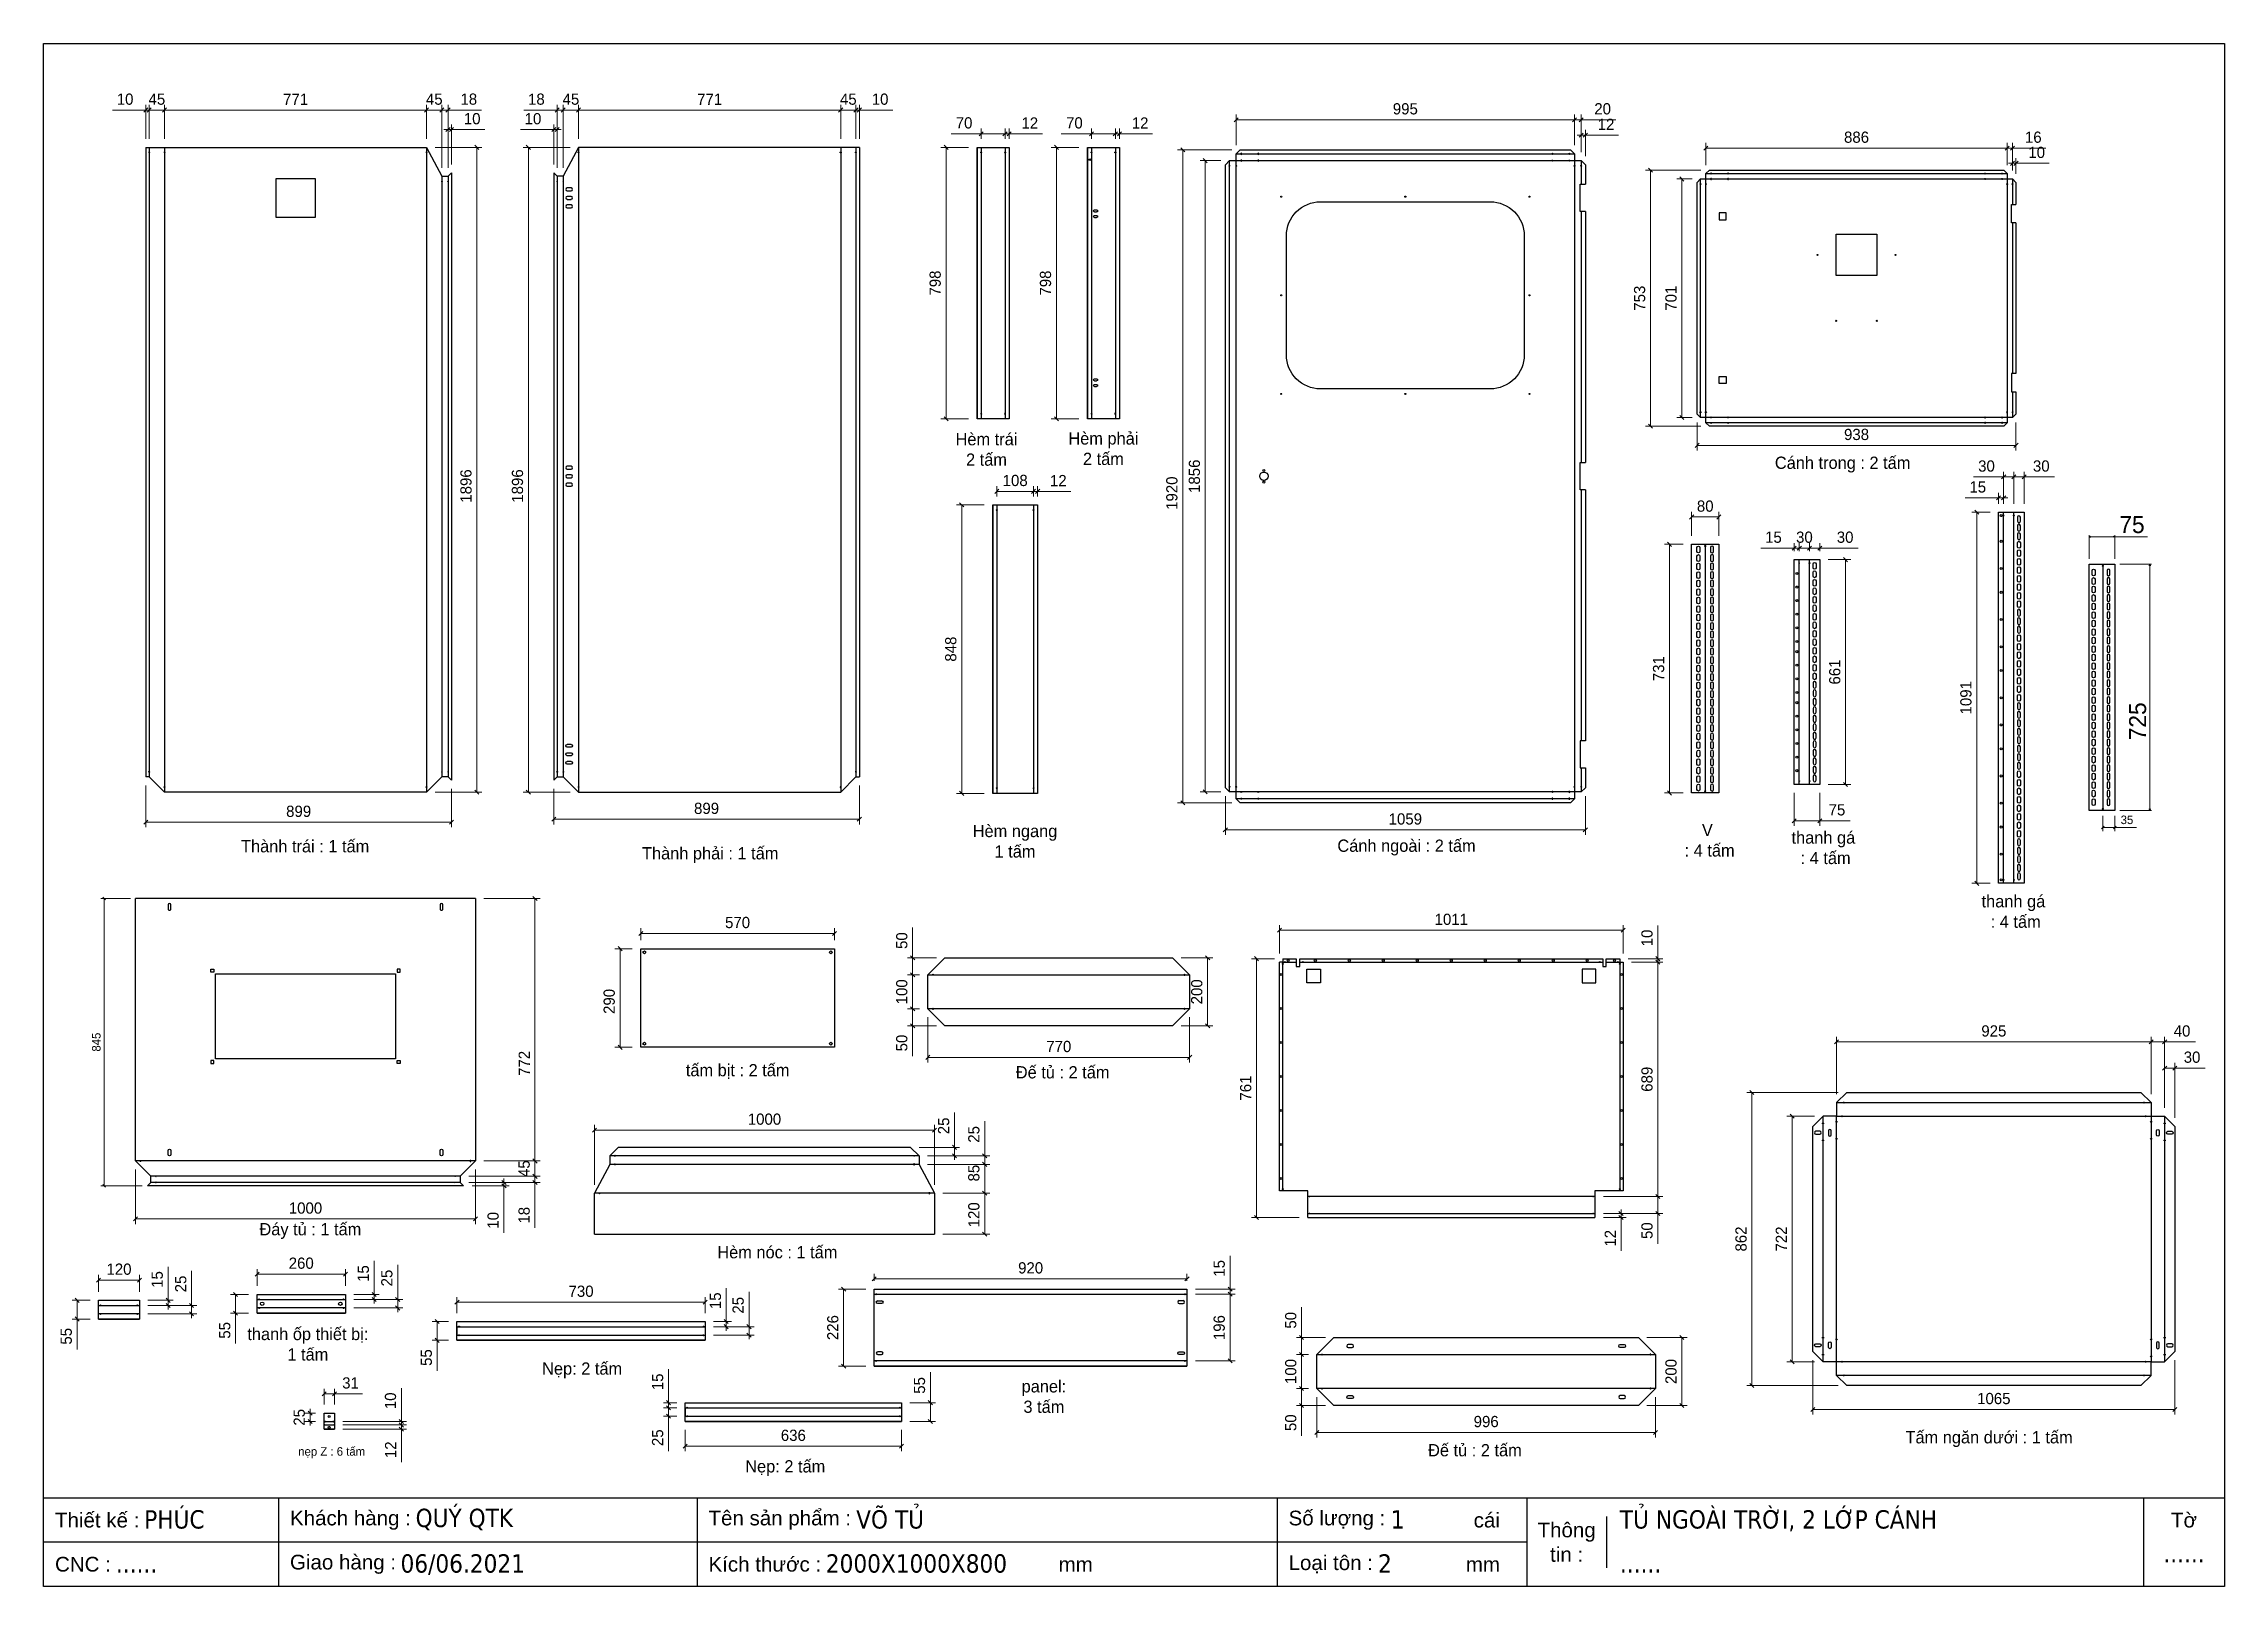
# Model space of a CAD drawing. Header units: millimetres. Extents: x 0 to 6415, y 0 to 4536.
import ezdxf
from ezdxf.enums import TextEntityAlignment as Align

# ---------------------------------------------------------------- set-up
doc = ezdxf.new("R2010")
doc.units = ezdxf.units.MM
doc.layers.add('CNC', color=7, linetype='Continuous')
doc.layers.add('DIM', color=253, linetype='Continuous')
doc.styles.add('Arial', font='arial.ttf')
doc.styles.add('Tahoma (Input Text)', font='tahoma.ttf')
doc.dimstyles.new('CNC', dxfattribs={"dimtxt": 50, "dimasz": 5, "dimexe": 5, "dimexo": 15, "dimgap": 10, "dimtad": 1, "dimdec": 0, "dimtxsty": 'Standard', "dimblk": 'OPEN30', "dimcen": 10, "dimclrd": 5, "dimclre": 5, "dimclrt": 3, "dimazin": 3, "dimtfac": 1, "dimtdec": 0, "dimtmove": 0, "dimatfit": 3, "dimldrblk": 'ARCHTICK', "dimlwd": 9, "dimlwe": 9})
doc.dimstyles.new('Dim-25', dxfattribs={"dimtxt": 25, "dimasz": 8, "dimexe": 10, "dimexo": 15, "dimgap": 10, "dimtad": 1, "dimdec": 0, "dimtxsty": 'Standard', "dimblk": 'OBLIQUE', "dimcen": 10, "dimclrd": 5, "dimclre": 5, "dimclrt": 3, "dimazin": 3, "dimtfac": 1, "dimtdec": 0, "dimtmove": 0, "dimatfit": 3, "dimldrblk": 'OBLIQUE', "dimlwd": 9, "dimlwe": 9})
doc.dimstyles.new('Dim-33', dxfattribs={"dimtxt": 33, "dimasz": 12, "dimexe": 15, "dimexo": 25, "dimgap": 15, "dimtad": 1, "dimdec": 0, "dimtxsty": 'Standard', "dimblk": 'OBLIQUE', "dimcen": 10, "dimclrd": 5, "dimclre": 5, "dimclrt": 3, "dimazin": 3, "dimtfac": 1, "dimtdec": 0, "dimtmove": 0, "dimatfit": 3, "dimldrblk": 'OPEN30', "dimlwd": 9, "dimlwe": 9})

msp = doc.modelspace()

# ---------------------------------------------------------------- texts
at = {"color": 2, "attachment_point": 5}
for s, insert, char_height, width in [('Hèm trái\\P2 tấm', (2773.7, 3342.7), 36, 775), ('Hèm phải \\P2 tấm', (3117.6, 3345), 36, 775), ('Cánh trong : 2 tấm', (5292.2, 3298.3), 36, 775), ('Thành trái : 1 tấm', (769.3, 2175.9), 36, 775), ('Hèm ngang\\P1 tấm', (2857.6, 2190.7), 36, 775), ('Cánh ngoài : 2 tấm', (4009.3, 2172.3), 36, 775), ('V\\P : 4 tấm', (4894.3, 2193.7), 36, 775), ('thanh gá\\P : 4 tấm', (5235.5, 2171.4), 36, 775), ('Thành phải : 1 tấm', (1960.9, 2150), 36, 775), ('thanh gá\\P : 4 tấm', (5794.6, 1984.1), 36, 775), ('tấm bịt : 2 tấm', (2041.7, 1513.8), 36, 775), ('Đế tủ : 2 tấm', (2997.7, 1511.3), 36, 975), ('Đáy tủ : 1 tấm', (784.8, 1044.7), 36, 775), ('Hèm nóc : 1 tấm', (2158.5, 982.3), 36, 775), ('thanh ốp thiết bị: \\P1 tấm', (777.3, 711.8), 36, 775), ('Nẹp: 2 tấm', (1584.2, 635), 36, 775), ('panel: \\P3 tấm', (2942.6, 557.9), 36, 775), ('Tấm ngăn dưới : 1 tấm', (5723, 433), 36, 775), ('nẹp Z : 6 tấm', (847.4, 392.9), 25, 775), ('Đế tủ : 2 tấm', (4210.5, 400.1), 36, 775), ('Nẹp: 2 tấm', (2181.7, 347.5), 36, 775)]:
    msp.add_mtext(s, dxfattribs=dict(at, insert=insert, char_height=char_height, width=width))

# ---------------------------------------------------------------- blocks, each defined once
blk = doc.blocks.new('*D1')
at = {"color": 0, "linetype": 'ByBlock', "lineweight": -2}
for p, q in [((1280.4, 4225), (1268.4, 4237)), ((1268.4, 2341), (1280.4, 2329))]:
    blk.add_line(p, q, dxfattribs=at)
at = {"layer": 'Defpoints', "color": 0, "transparency": 16777216}
for p in [(1126.7, 4231), (1126.7, 2335), (1274.4, 2335)]:
    blk.add_point(p, dxfattribs=at)
at = {"layer": 'DIM', "color": 5, "lineweight": 9, "transparency": 16777216}
for p, q in [((1151.7, 4231), (1289.4, 4231)), ((1274.4, 4231), (1274.4, 2335)), ((1151.7, 2335), (1289.4, 2335))]:
    blk.add_line(p, q, dxfattribs=at)
at = {"layer": 'DIM', "color": 3, "transparency": 16777216, "insert": (1242.6, 3235.3), "char_height": 33, "attachment_point": 5, "rotation": 90}
blk.add_mtext('1896', dxfattribs=at)
blk = doc.blocks.new('_Oblique')
at = {"color": 0, "linetype": 'ByBlock', "lineweight": -2}
blk.add_line((-0.5, -0.5), (0.5, 0.5), dxfattribs=at)
blk = doc.blocks.new('_Open30')
at = {"color": 0, "linetype": 'ByBlock', "lineweight": -2}
for p, q in [((-1, 0.27), (0, 0)), ((0, 0), (-1, -0.27)), ((0, 0), (-1, 0))]:
    blk.add_line(p, q, dxfattribs=at)
blk = doc.blocks.new('*D2')
at = {"color": 0, "linetype": 'ByBlock', "lineweight": -2}
for p, q in [((361.7, 4346.8), (349.7, 4334.8)), ((1120.7, 4334.8), (1132.7, 4346.8))]:
    blk.add_line(p, q, dxfattribs=at)
at = {"layer": 'Defpoints', "color": 0, "transparency": 16777216}
for p in [(1126.7, 4340.8), (355.7, 4231), (1126.7, 4231)]:
    blk.add_point(p, dxfattribs=at)
at = {"layer": 'DIM', "color": 5, "lineweight": 9, "transparency": 16777216}
for p, q in [((355.7, 4256), (355.7, 4355.8)), ((355.7, 4340.8), (1126.7, 4340.8)), ((1126.7, 4256), (1126.7, 4355.8))]:
    blk.add_line(p, q, dxfattribs=at)
at = {"layer": 'DIM', "color": 3, "transparency": 16777216, "insert": (741.2, 4372.4), "char_height": 33, "attachment_point": 5}
blk.add_mtext('771', dxfattribs=at)
blk = doc.blocks.new('*D3')
at = {"color": 0, "linetype": 'ByBlock', "lineweight": -2}
for p, q in [((1132.7, 4346.8), (1120.7, 4334.8)), ((1165.7, 4334.8), (1177.7, 4346.8))]:
    blk.add_line(p, q, dxfattribs=at)
at = {"layer": 'Defpoints', "color": 0, "transparency": 16777216}
for p in [(1171.7, 4340.8), (1126.7, 4231), (1171.7, 4146)]:
    blk.add_point(p, dxfattribs=at)
at = {"layer": 'DIM', "color": 5, "lineweight": 9, "transparency": 16777216}
for p, q in [((1126.7, 4256), (1126.7, 4355.8)), ((1126.7, 4340.8), (1171.7, 4340.8)), ((1171.7, 4171), (1171.7, 4355.8))]:
    blk.add_line(p, q, dxfattribs=at)
at = {"layer": 'DIM', "color": 3, "transparency": 16777216, "insert": (1149.2, 4372.6), "char_height": 33, "attachment_point": 5}
blk.add_mtext('45', dxfattribs=at)
blk = doc.blocks.new('*D4')
at = {"color": 0, "linetype": 'ByBlock', "lineweight": -2}
for p, q in [((1165.7, 4334.8), (1177.7, 4346.8)), ((1195.7, 4346.8), (1183.7, 4334.8))]:
    blk.add_line(p, q, dxfattribs=at)
at = {"layer": 'Defpoints', "color": 0, "transparency": 16777216}
for p in [(1189.7, 4340.8), (1171.7, 4146), (1189.7, 4146)]:
    blk.add_point(p, dxfattribs=at)
at = {"layer": 'DIM', "color": 5, "lineweight": 9, "transparency": 16777216}
for p, q in [((1171.7, 4340.8), (1159.7, 4340.8)), ((1171.7, 4171), (1171.7, 4355.8)), ((1171.7, 4340.8), (1189.7, 4340.8)), ((1189.7, 4171), (1189.7, 4355.8)), ((1189.7, 4340.8), (1287.9, 4340.8))]:
    blk.add_line(p, q, dxfattribs=at)
at = {"layer": 'DIM', "color": 3, "transparency": 16777216, "insert": (1250.8, 4372.6), "char_height": 33, "attachment_point": 5}
blk.add_mtext('18', dxfattribs=at)
blk = doc.blocks.new('*D5')
at = {"color": 0, "linetype": 'ByBlock', "lineweight": -2}
for p, q in [((316.7, 4346.8), (304.7, 4334.8)), ((349.7, 4334.8), (361.7, 4346.8))]:
    blk.add_line(p, q, dxfattribs=at)
at = {"layer": 'Defpoints', "color": 0, "transparency": 16777216}
for p in [(310.7, 4340.8), (310.7, 4231), (355.7, 4231)]:
    blk.add_point(p, dxfattribs=at)
at = {"layer": 'DIM', "color": 5, "lineweight": 9, "transparency": 16777216}
for p, q in [((310.7, 4256), (310.7, 4355.8)), ((355.7, 4340.8), (310.7, 4340.8)), ((355.7, 4256), (355.7, 4355.8))]:
    blk.add_line(p, q, dxfattribs=at)
at = {"layer": 'DIM', "color": 3, "transparency": 16777216, "insert": (333.2, 4372.6), "char_height": 33, "attachment_point": 5}
blk.add_mtext('45', dxfattribs=at)
blk = doc.blocks.new('*D6')
at = {"color": 0, "linetype": 'ByBlock', "lineweight": -2}
for p, q in [((294.7, 4334.8), (306.7, 4346.8)), ((316.7, 4346.8), (304.7, 4334.8))]:
    blk.add_line(p, q, dxfattribs=at)
at = {"layer": 'Defpoints', "color": 0, "transparency": 16777216}
for p in [(300.7, 4340.8), (300.7, 4231), (310.7, 4231)]:
    blk.add_point(p, dxfattribs=at)
at = {"layer": 'DIM', "color": 5, "lineweight": 9, "transparency": 16777216}
for p, q in [((300.7, 4340.8), (202.7, 4340.8)), ((300.7, 4256), (300.7, 4355.8)), ((310.7, 4340.8), (300.7, 4340.8)), ((310.7, 4256), (310.7, 4355.8)), ((310.7, 4340.8), (322.7, 4340.8))]:
    blk.add_line(p, q, dxfattribs=at)
at = {"layer": 'DIM', "color": 3, "transparency": 16777216, "insert": (239.7, 4372.6), "char_height": 33, "attachment_point": 5}
blk.add_mtext('10', dxfattribs=at)
blk = doc.blocks.new('*D7')
at = {"color": 0, "linetype": 'ByBlock', "lineweight": -2}
for p, q in [((1183.7, 4277.2), (1195.7, 4289.2)), ((1205.7, 4289.2), (1193.7, 4277.2))]:
    blk.add_line(p, q, dxfattribs=at)
at = {"layer": 'Defpoints', "color": 0, "transparency": 16777216}
for p in [(1199.7, 4283.2), (1189.7, 4146), (1199.7, 4156)]:
    blk.add_point(p, dxfattribs=at)
at = {"layer": 'DIM', "color": 5, "lineweight": 9, "transparency": 16777216}
for p, q in [((1189.7, 4171), (1189.7, 4298.2)), ((1199.7, 4181), (1199.7, 4298.2)), ((1189.7, 4283.2), (1177.7, 4283.2)), ((1189.7, 4283.2), (1199.7, 4283.2)), ((1199.7, 4283.2), (1297.8, 4283.2))]:
    blk.add_line(p, q, dxfattribs=at)
at = {"layer": 'DIM', "color": 3, "transparency": 16777216, "insert": (1260.7, 4315.1), "char_height": 33, "attachment_point": 5}
blk.add_mtext('10', dxfattribs=at)
blk = doc.blocks.new('f3daunguoc')
at = {"layer": 'CNC', "color": 2, "lineweight": -3}
blk.add_circle((0, 0), 1.5, dxfattribs=at)
blk = doc.blocks.new('f2dauxuoi')
at = {"layer": 'CNC', "color": 2, "lineweight": -3}
blk.add_circle((0, 0), 1, dxfattribs=at)
blk = doc.blocks.new('*D8')
at = {"color": 0, "linetype": 'ByBlock', "lineweight": -2}
for p, q in [((276.4, 1086.3), (264.4, 1074.3)), ((1264.4, 1074.3), (1276.4, 1086.3))]:
    blk.add_line(p, q, dxfattribs=at)
at = {"layer": 'Defpoints', "color": 0, "transparency": 16777216}
for p in [(270.4, 1250.7), (1270.4, 1250.7), (270.4, 1080.3)]:
    blk.add_point(p, dxfattribs=at)
at = {"layer": 'DIM', "color": 5, "lineweight": 9, "transparency": 16777216}
for p, q in [((270.4, 1225.7), (270.4, 1065.3)), ((1270.4, 1225.7), (1270.4, 1065.3)), ((1270.4, 1080.3), (270.4, 1080.3))]:
    blk.add_line(p, q, dxfattribs=at)
at = {"layer": 'DIM', "color": 3, "transparency": 16777216, "insert": (770.4, 1112.1), "char_height": 33, "attachment_point": 5}
blk.add_mtext('1000', dxfattribs=at)
blk = doc.blocks.new('*D9')
at = {"color": 0, "linetype": 'ByBlock', "lineweight": -2}
for p, q in [((1451.5, 2016.7), (1439.5, 2028.7)), ((1439.5, 1256.7), (1451.5, 1244.7))]:
    blk.add_line(p, q, dxfattribs=at)
at = {"layer": 'Defpoints', "color": 0, "transparency": 16777216}
for p in [(1270.4, 2022.7), (1270.4, 1250.7), (1445.5, 1250.7)]:
    blk.add_point(p, dxfattribs=at)
at = {"layer": 'DIM', "color": 5, "lineweight": 9, "transparency": 16777216}
for p, q in [((1295.4, 2022.7), (1460.5, 2022.7)), ((1445.5, 2022.7), (1445.5, 1250.7)), ((1295.4, 1250.7), (1460.5, 1250.7))]:
    blk.add_line(p, q, dxfattribs=at)
at = {"layer": 'DIM', "color": 3, "transparency": 16777216, "insert": (1413.9, 1537.7), "char_height": 33, "attachment_point": 5, "rotation": 90}
blk.add_mtext('772', dxfattribs=at)
blk = doc.blocks.new('*D10')
at = {"color": 0, "linetype": 'ByBlock', "lineweight": -2}
for p, q in [((1451.5, 1244.7), (1439.5, 1256.7)), ((1439.5, 1211.7), (1451.5, 1199.7))]:
    blk.add_line(p, q, dxfattribs=at)
at = {"layer": 'Defpoints', "color": 0, "transparency": 16777216}
for p in [(1270.4, 1250.7), (1225.4, 1205.7), (1445.5, 1205.7)]:
    blk.add_point(p, dxfattribs=at)
at = {"layer": 'DIM', "color": 5, "lineweight": 9, "transparency": 16777216}
for p, q in [((1295.4, 1250.7), (1460.5, 1250.7)), ((1445.5, 1250.7), (1445.5, 1205.7)), ((1250.4, 1205.7), (1460.5, 1205.7))]:
    blk.add_line(p, q, dxfattribs=at)
at = {"layer": 'DIM', "color": 3, "transparency": 16777216, "insert": (1413.7, 1228.2), "char_height": 33, "attachment_point": 5, "rotation": 90}
blk.add_mtext('45', dxfattribs=at)
blk = doc.blocks.new('*D11')
at = {"color": 0, "linetype": 'ByBlock', "lineweight": -2}
for p, q in [((1439.5, 1211.7), (1451.5, 1199.7)), ((1451.5, 1181.7), (1439.5, 1193.7))]:
    blk.add_line(p, q, dxfattribs=at)
at = {"layer": 'Defpoints', "color": 0, "transparency": 16777216}
for p in [(1225.4, 1205.7), (1225.4, 1187.7), (1445.5, 1187.7)]:
    blk.add_point(p, dxfattribs=at)
at = {"layer": 'DIM', "color": 5, "lineweight": 9, "transparency": 16777216}
for p, q in [((1250.4, 1205.7), (1460.5, 1205.7)), ((1250.4, 1187.7), (1460.5, 1187.7)), ((1445.5, 1205.7), (1445.5, 1217.7)), ((1445.5, 1205.7), (1445.5, 1187.7)), ((1445.5, 1187.7), (1445.5, 1054.1))]:
    blk.add_line(p, q, dxfattribs=at)
at = {"layer": 'DIM', "color": 3, "transparency": 16777216, "insert": (1413.7, 1091.2), "char_height": 33, "attachment_point": 5, "rotation": 90}
blk.add_mtext('18', dxfattribs=at)
blk = doc.blocks.new('*D12')
at = {"color": 0, "linetype": 'ByBlock', "lineweight": -2}
for p, q in [((1348.3, 1193.7), (1360.3, 1181.7)), ((1360.3, 1171.7), (1348.3, 1183.7))]:
    blk.add_line(p, q, dxfattribs=at)
at = {"layer": 'Defpoints', "color": 0, "transparency": 16777216}
for p in [(1225.4, 1187.7), (1235.4, 1177.7), (1354.3, 1177.7)]:
    blk.add_point(p, dxfattribs=at)
at = {"layer": 'DIM', "color": 5, "lineweight": 9, "transparency": 16777216}
for p, q in [((1250.4, 1187.7), (1369.3, 1187.7)), ((1260.4, 1177.7), (1369.3, 1177.7)), ((1354.3, 1187.7), (1354.3, 1199.7)), ((1354.3, 1187.7), (1354.3, 1177.7)), ((1354.3, 1177.7), (1354.3, 1039.3))]:
    blk.add_line(p, q, dxfattribs=at)
at = {"layer": 'DIM', "color": 3, "transparency": 16777216, "insert": (1322.4, 1076.3), "char_height": 33, "attachment_point": 5, "rotation": 90}
blk.add_mtext('10', dxfattribs=at)
blk = doc.blocks.new('*D13')
at = {"color": 0, "linetype": 'ByBlock', "lineweight": -2}
for p, q in [((1762.5, 1925.9), (1750.5, 1913.9)), ((2320.5, 1913.9), (2332.5, 1925.9))]:
    blk.add_line(p, q, dxfattribs=at)
at = {"layer": 'Defpoints', "color": 0, "transparency": 16777216}
for p in [(1756.5, 1874.9), (2326.5, 1919.9), (2326.5, 1874.9)]:
    blk.add_point(p, dxfattribs=at)
at = {"layer": 'DIM', "color": 5, "lineweight": 9, "transparency": 16777216}
for p, q in [((1756.5, 1899.9), (1756.5, 1934.9)), ((2326.5, 1899.9), (2326.5, 1934.9)), ((1756.5, 1919.9), (2326.5, 1919.9))]:
    blk.add_line(p, q, dxfattribs=at)
at = {"layer": 'DIM', "color": 3, "transparency": 16777216, "insert": (2041.5, 1951.7), "char_height": 33, "attachment_point": 5}
blk.add_mtext('570', dxfattribs=at)
blk = doc.blocks.new('*D14')
at = {"color": 0, "linetype": 'ByBlock', "lineweight": -2}
for p, q in [((1701.8, 1868.9), (1689.8, 1880.9)), ((1689.8, 1590.9), (1701.8, 1578.9))]:
    blk.add_line(p, q, dxfattribs=at)
at = {"layer": 'Defpoints', "color": 0, "transparency": 16777216}
for p in [(1756.5, 1874.9), (1695.8, 1584.9), (1756.5, 1584.9)]:
    blk.add_point(p, dxfattribs=at)
at = {"layer": 'DIM', "color": 5, "lineweight": 9, "transparency": 16777216}
for p, q in [((1731.5, 1874.9), (1680.8, 1874.9)), ((1695.8, 1874.9), (1695.8, 1584.9)), ((1731.5, 1584.9), (1680.8, 1584.9))]:
    blk.add_line(p, q, dxfattribs=at)
at = {"layer": 'DIM', "color": 3, "transparency": 16777216, "insert": (1663.9, 1719.9), "char_height": 33, "attachment_point": 5, "rotation": 90}
blk.add_mtext('290', dxfattribs=at)
blk = doc.blocks.new('*D15')
at = {"color": 0, "linetype": 'ByBlock', "lineweight": -2}
for p, q in [((2774.4, 1149.8), (2762.4, 1161.8)), ((2762.4, 1041.8), (2774.4, 1029.8))]:
    blk.add_line(p, q, dxfattribs=at)
at = {"layer": 'Defpoints', "color": 0, "transparency": 16777216}
for p in [(2620.6, 1155.8), (2620.6, 1035.8), (2768.4, 1035.8)]:
    blk.add_point(p, dxfattribs=at)
at = {"layer": 'DIM', "color": 5, "lineweight": 9, "transparency": 16777216}
for p, q in [((2645.6, 1155.8), (2783.4, 1155.8)), ((2768.4, 1155.8), (2768.4, 1035.8)), ((2645.6, 1035.8), (2783.4, 1035.8))]:
    blk.add_line(p, q, dxfattribs=at)
at = {"layer": 'DIM', "color": 3, "transparency": 16777216, "insert": (2736.6, 1092.5), "char_height": 33, "attachment_point": 5, "rotation": 90}
blk.add_mtext('120', dxfattribs=at)
blk = doc.blocks.new('*D16')
at = {"color": 0, "linetype": 'ByBlock', "lineweight": -2}
for p, q in [((2774.4, 1234.8), (2762.4, 1246.8)), ((2762.4, 1161.8), (2774.4, 1149.8))]:
    blk.add_line(p, q, dxfattribs=at)
at = {"layer": 'Defpoints', "color": 0, "transparency": 16777216}
for p in [(2575.6, 1240.8), (2768.4, 1240.8), (2620.6, 1155.8)]:
    blk.add_point(p, dxfattribs=at)
at = {"layer": 'DIM', "color": 5, "lineweight": 9, "transparency": 16777216}
for p, q in [((2600.6, 1240.8), (2783.4, 1240.8)), ((2768.4, 1155.8), (2768.4, 1240.8)), ((2645.6, 1155.8), (2783.4, 1155.8))]:
    blk.add_line(p, q, dxfattribs=at)
at = {"layer": 'DIM', "color": 3, "transparency": 16777216, "insert": (2736.6, 1215), "char_height": 33, "attachment_point": 5, "rotation": 90}
blk.add_mtext('85', dxfattribs=at)
blk = doc.blocks.new('*D17')
at = {"color": 0, "linetype": 'ByBlock', "lineweight": -2}
for p, q in [((2762.4, 1271.8), (2774.4, 1259.8)), ((2774.4, 1234.8), (2762.4, 1246.8))]:
    blk.add_line(p, q, dxfattribs=at)
at = {"layer": 'Defpoints', "color": 0, "transparency": 16777216}
for p in [(2575.6, 1265.8), (2575.6, 1240.8), (2768.4, 1265.8)]:
    blk.add_point(p, dxfattribs=at)
at = {"layer": 'DIM', "color": 5, "lineweight": 9, "transparency": 16777216}
for p, q in [((2768.4, 1265.8), (2768.4, 1367.9)), ((2600.6, 1265.8), (2783.4, 1265.8)), ((2600.6, 1240.8), (2783.4, 1240.8)), ((2768.4, 1240.8), (2768.4, 1265.8)), ((2768.4, 1240.8), (2768.4, 1228.8))]:
    blk.add_line(p, q, dxfattribs=at)
at = {"layer": 'DIM', "color": 3, "transparency": 16777216, "insert": (2736.6, 1328.9), "char_height": 33, "attachment_point": 5, "rotation": 90}
blk.add_mtext('25', dxfattribs=at)
blk = doc.blocks.new('*D18')
at = {"color": 0, "linetype": 'ByBlock', "lineweight": -2}
for p, q in [((2673.6, 1296.8), (2685.6, 1284.8)), ((2685.6, 1259.8), (2673.6, 1271.8))]:
    blk.add_line(p, q, dxfattribs=at)
at = {"layer": 'Defpoints', "color": 0, "transparency": 16777216}
for p in [(2550.6, 1290.8), (2679.6, 1290.8), (2575.6, 1265.8)]:
    blk.add_point(p, dxfattribs=at)
at = {"layer": 'DIM', "color": 5, "lineweight": 9, "transparency": 16777216}
for p, q in [((2679.6, 1290.8), (2679.6, 1392.9)), ((2575.6, 1290.8), (2694.6, 1290.8)), ((2679.6, 1265.8), (2679.6, 1290.8)), ((2600.6, 1265.8), (2694.6, 1265.8)), ((2679.6, 1265.8), (2679.6, 1253.8))]:
    blk.add_line(p, q, dxfattribs=at)
at = {"layer": 'DIM', "color": 3, "transparency": 16777216, "insert": (2647.7, 1353.9), "char_height": 33, "attachment_point": 5, "rotation": 90}
blk.add_mtext('25', dxfattribs=at)
blk = doc.blocks.new('*D19')
at = {"color": 0, "linetype": 'ByBlock', "lineweight": -2}
for p, q in [((1626.6, 1347.7), (1614.6, 1335.7)), ((2614.6, 1335.7), (2626.6, 1347.7))]:
    blk.add_line(p, q, dxfattribs=at)
at = {"layer": 'Defpoints', "color": 0, "transparency": 16777216}
for p in [(2620.6, 1341.7), (1620.6, 1155.8), (2620.6, 1155.8)]:
    blk.add_point(p, dxfattribs=at)
at = {"layer": 'DIM', "color": 5, "lineweight": 9, "transparency": 16777216}
for p, q in [((1620.6, 1180.8), (1620.6, 1356.7)), ((2620.6, 1180.8), (2620.6, 1356.7)), ((1620.6, 1341.7), (2620.6, 1341.7))]:
    blk.add_line(p, q, dxfattribs=at)
at = {"layer": 'DIM', "color": 3, "transparency": 16777216, "insert": (2120.6, 1373.6), "char_height": 33, "attachment_point": 5}
blk.add_mtext('1000', dxfattribs=at)
blk = doc.blocks.new('*D20')
at = {"color": 0, "linetype": 'ByBlock', "lineweight": -2}
for p, q in [((182, 2018.7), (174, 2026.7)), ((174, 1181.7), (182, 1173.7))]:
    blk.add_line(p, q, dxfattribs=at)
at = {"layer": 'Defpoints', "color": 0, "transparency": 16777216}
for p in [(270.4, 2022.7), (178, 1177.7), (305.4, 1177.7)]:
    blk.add_point(p, dxfattribs=at)
at = {"layer": 'DIM', "color": 5, "lineweight": 9, "transparency": 16777216}
for p, q in [((255.4, 2022.7), (168, 2022.7)), ((178, 2022.7), (178, 1177.7)), ((290.4, 1177.7), (168, 1177.7))]:
    blk.add_line(p, q, dxfattribs=at)
at = {"layer": 'DIM', "color": 3, "transparency": 16777216, "insert": (155.2, 1600.2), "char_height": 25, "attachment_point": 5, "rotation": 90}
blk.add_mtext('845', dxfattribs=at)
blk = doc.blocks.new('*D21')
at = {"color": 0, "linetype": 'ByBlock', "lineweight": -2}
for p, q in [((2822.2, 4265), (2834.2, 4277)), ((2846.2, 4277), (2834.2, 4265))]:
    blk.add_line(p, q, dxfattribs=at)
at = {"layer": 'Defpoints', "color": 0, "transparency": 16777216}
for p in [(2840.2, 4271), (2828.2, 4231), (2840.2, 4231)]:
    blk.add_point(p, dxfattribs=at)
at = {"layer": 'DIM', "color": 5, "lineweight": 9, "transparency": 16777216}
for p, q in [((2828.2, 4271), (2816.2, 4271)), ((2828.2, 4256), (2828.2, 4286)), ((2828.2, 4271), (2840.2, 4271)), ((2840.2, 4256), (2840.2, 4286)), ((2840.2, 4271), (2938, 4271))]:
    blk.add_line(p, q, dxfattribs=at)
at = {"layer": 'DIM', "color": 3, "transparency": 16777216, "insert": (2901.1, 4302.6), "char_height": 33, "attachment_point": 5}
blk.add_mtext('12', dxfattribs=at)
blk = doc.blocks.new('*D22')
at = {"color": 0, "linetype": 'ByBlock', "lineweight": -2}
for p, q in [((2764.2, 4277), (2752.2, 4265)), ((2822.2, 4265), (2834.2, 4277))]:
    blk.add_line(p, q, dxfattribs=at)
at = {"layer": 'Defpoints', "color": 0, "transparency": 16777216}
for p in [(2758.2, 4271), (2758.2, 4231), (2828.2, 4231)]:
    blk.add_point(p, dxfattribs=at)
at = {"layer": 'DIM', "color": 5, "lineweight": 9, "transparency": 16777216}
for p, q in [((2758.2, 4271), (2669.3, 4271)), ((2758.2, 4256), (2758.2, 4286)), ((2828.2, 4271), (2758.2, 4271)), ((2828.2, 4256), (2828.2, 4286))]:
    blk.add_line(p, q, dxfattribs=at)
at = {"layer": 'DIM', "color": 3, "transparency": 16777216, "insert": (2707.8, 4302.8), "char_height": 33, "attachment_point": 5}
blk.add_mtext('70', dxfattribs=at)
blk = doc.blocks.new('*D23')
at = {"color": 0, "linetype": 'ByBlock', "lineweight": -2}
for p, q in [((2660.8, 4225), (2648.8, 4237)), ((2648.8, 3439), (2660.8, 3427))]:
    blk.add_line(p, q, dxfattribs=at)
at = {"layer": 'Defpoints', "color": 0, "transparency": 16777216}
for p in [(2746.2, 4231), (2654.8, 3433), (2746.2, 3433)]:
    blk.add_point(p, dxfattribs=at)
at = {"layer": 'DIM', "color": 5, "lineweight": 9, "transparency": 16777216}
for p, q in [((2721.2, 4231), (2639.8, 4231)), ((2654.8, 4231), (2654.8, 3433)), ((2721.2, 3433), (2639.8, 3433))]:
    blk.add_line(p, q, dxfattribs=at)
at = {"layer": 'DIM', "color": 3, "transparency": 16777216, "insert": (2622.9, 3832), "char_height": 33, "attachment_point": 5, "rotation": 90}
blk.add_mtext('798', dxfattribs=at)
blk = doc.blocks.new('*D24')
at = {"color": 0, "linetype": 'ByBlock', "lineweight": -2}
for p, q in [((3146.7, 4265), (3158.7, 4277)), ((3170.7, 4277), (3158.7, 4265))]:
    blk.add_line(p, q, dxfattribs=at)
at = {"layer": 'Defpoints', "color": 0, "transparency": 16777216}
for p in [(3164.7, 4271), (3152.7, 4231), (3164.7, 4231)]:
    blk.add_point(p, dxfattribs=at)
at = {"layer": 'DIM', "color": 5, "lineweight": 9, "transparency": 16777216}
for p, q in [((3152.7, 4271), (3140.7, 4271)), ((3152.7, 4256), (3152.7, 4286)), ((3152.7, 4271), (3164.7, 4271)), ((3164.7, 4256), (3164.7, 4286)), ((3164.7, 4271), (3262.5, 4271))]:
    blk.add_line(p, q, dxfattribs=at)
at = {"layer": 'DIM', "color": 3, "transparency": 16777216, "insert": (3225.6, 4302.6), "char_height": 33, "attachment_point": 5}
blk.add_mtext('12', dxfattribs=at)
blk = doc.blocks.new('*D25')
at = {"color": 0, "linetype": 'ByBlock', "lineweight": -2}
for p, q in [((3088.7, 4277), (3076.7, 4265)), ((3146.7, 4265), (3158.7, 4277))]:
    blk.add_line(p, q, dxfattribs=at)
at = {"layer": 'Defpoints', "color": 0, "transparency": 16777216}
for p in [(3082.7, 4271), (3082.7, 4231), (3152.7, 4231)]:
    blk.add_point(p, dxfattribs=at)
at = {"layer": 'DIM', "color": 5, "lineweight": 9, "transparency": 16777216}
for p, q in [((3082.7, 4271), (2993.8, 4271)), ((3082.7, 4256), (3082.7, 4286)), ((3152.7, 4271), (3082.7, 4271)), ((3152.7, 4256), (3152.7, 4286))]:
    blk.add_line(p, q, dxfattribs=at)
at = {"layer": 'DIM', "color": 3, "transparency": 16777216, "insert": (3032.3, 4302.8), "char_height": 33, "attachment_point": 5}
blk.add_mtext('70', dxfattribs=at)
blk = doc.blocks.new('*D26')
at = {"color": 0, "linetype": 'ByBlock', "lineweight": -2}
for p, q in [((2985.3, 4225), (2973.3, 4237)), ((2973.3, 3439), (2985.3, 3427))]:
    blk.add_line(p, q, dxfattribs=at)
at = {"layer": 'Defpoints', "color": 0, "transparency": 16777216}
for p in [(3070.7, 4231), (2979.3, 3433), (3070.7, 3433)]:
    blk.add_point(p, dxfattribs=at)
at = {"layer": 'DIM', "color": 5, "lineweight": 9, "transparency": 16777216}
for p, q in [((3045.7, 4231), (2964.3, 4231)), ((2979.3, 4231), (2979.3, 3433)), ((3045.7, 3433), (2964.3, 3433))]:
    blk.add_line(p, q, dxfattribs=at)
at = {"layer": 'DIM', "color": 3, "transparency": 16777216, "insert": (2947.4, 3832), "char_height": 33, "attachment_point": 5, "rotation": 90}
blk.add_mtext('798', dxfattribs=at)
blk = doc.blocks.new('ovan6x9')
at = {"color": 2}
for p, q in [((2, 6), (8, 6)), ((2, 0), (8, 0))]:
    blk.add_line(p, q, dxfattribs=at)
for centre, start, end in [((2, 3), 90, 270), ((8, 3), 270, 90)]:
    blk.add_arc(centre, 3, start, end, dxfattribs=at)
blk = doc.blocks.new('*D27')
at = {"color": 0, "linetype": 'ByBlock', "lineweight": -2}
for p, q in [((2906.1, 3213.6), (2918.1, 3225.6)), ((2930.1, 3225.6), (2918.1, 3213.6))]:
    blk.add_line(p, q, dxfattribs=at)
at = {"layer": 'Defpoints', "color": 0, "transparency": 16777216}
for p in [(2924.1, 3219.6), (2912.1, 3179.6), (2924.1, 3179.6)]:
    blk.add_point(p, dxfattribs=at)
at = {"layer": 'DIM', "color": 5, "lineweight": 9, "transparency": 16777216}
for p, q in [((2912.1, 3219.6), (2900.1, 3219.6)), ((2912.1, 3204.6), (2912.1, 3234.6)), ((2912.1, 3219.6), (2924.1, 3219.6)), ((2924.1, 3204.6), (2924.1, 3234.6)), ((2924.1, 3219.6), (3022, 3219.6))]:
    blk.add_line(p, q, dxfattribs=at)
at = {"layer": 'DIM', "color": 3, "transparency": 16777216, "insert": (2985, 3251.2), "char_height": 33, "attachment_point": 5}
blk.add_mtext('12', dxfattribs=at)
blk = doc.blocks.new('*D28')
at = {"color": 0, "linetype": 'ByBlock', "lineweight": -2}
for p, q in [((2810.1, 3225.6), (2798.1, 3213.6)), ((2906.1, 3213.6), (2918.1, 3225.6))]:
    blk.add_line(p, q, dxfattribs=at)
at = {"layer": 'Defpoints', "color": 0, "transparency": 16777216}
for p in [(2804.1, 3219.6), (2804.1, 3179.6), (2912.1, 3179.6)]:
    blk.add_point(p, dxfattribs=at)
at = {"layer": 'DIM', "color": 5, "lineweight": 9, "transparency": 16777216}
for p, q in [((2804.1, 3204.6), (2804.1, 3234.6)), ((2912.1, 3219.6), (2804.1, 3219.6)), ((2912.1, 3204.6), (2912.1, 3234.6))]:
    blk.add_line(p, q, dxfattribs=at)
at = {"layer": 'DIM', "color": 3, "transparency": 16777216, "insert": (2858.1, 3251.4), "char_height": 33, "attachment_point": 5}
blk.add_mtext('108', dxfattribs=at)
blk = doc.blocks.new('*D29')
at = {"color": 0, "linetype": 'ByBlock', "lineweight": -2}
for p, q in [((2706.7, 3173.6), (2694.7, 3185.6)), ((2694.7, 2337.6), (2706.7, 2325.6))]:
    blk.add_line(p, q, dxfattribs=at)
at = {"layer": 'Defpoints', "color": 0, "transparency": 16777216}
for p in [(2792.1, 3179.6), (2700.7, 2331.6), (2792.1, 2331.6)]:
    blk.add_point(p, dxfattribs=at)
at = {"layer": 'DIM', "color": 5, "lineweight": 9, "transparency": 16777216}
for p, q in [((2767.1, 3179.6), (2685.7, 3179.6)), ((2700.7, 3179.6), (2700.7, 2331.6)), ((2767.1, 2331.6), (2685.7, 2331.6))]:
    blk.add_line(p, q, dxfattribs=at)
at = {"layer": 'DIM', "color": 3, "transparency": 16777216, "insert": (2668.8, 2755.6), "char_height": 33, "attachment_point": 5, "rotation": 90}
blk.add_mtext('848', dxfattribs=at)
blk = doc.blocks.new('*D30')
at = {"color": 0, "linetype": 'ByBlock', "lineweight": -2}
for p, q in [((4517.3, 4261.2), (4529.3, 4273.2)), ((4541.3, 4273.2), (4529.3, 4261.2))]:
    blk.add_line(p, q, dxfattribs=at)
at = {"layer": 'Defpoints', "color": 0, "transparency": 16777216}
for p in [(4535.3, 4267.2), (4523.3, 4192), (4535.3, 4180)]:
    blk.add_point(p, dxfattribs=at)
at = {"layer": 'DIM', "color": 5, "lineweight": 9, "transparency": 16777216}
for p, q in [((4523.3, 4267.2), (4511.3, 4267.2)), ((4523.3, 4217), (4523.3, 4282.2)), ((4523.3, 4267.2), (4535.3, 4267.2)), ((4535.3, 4205), (4535.3, 4282.2)), ((4535.3, 4267.2), (4633.2, 4267.2))]:
    blk.add_line(p, q, dxfattribs=at)
at = {"layer": 'DIM', "color": 3, "transparency": 16777216, "insert": (4596.2, 4298.8), "char_height": 33, "attachment_point": 5}
blk.add_mtext('12', dxfattribs=at)
blk = doc.blocks.new('*D31')
at = {"color": 0, "linetype": 'ByBlock', "lineweight": -2}
for p, q in [((4497.3, 4306.3), (4509.3, 4318.3)), ((4529.3, 4318.3), (4517.3, 4306.3))]:
    blk.add_line(p, q, dxfattribs=at)
at = {"layer": 'Defpoints', "color": 0, "transparency": 16777216}
for p in [(4523.3, 4312.3), (4503.3, 4212), (4523.3, 4192)]:
    blk.add_point(p, dxfattribs=at)
at = {"layer": 'DIM', "color": 5, "lineweight": 9, "transparency": 16777216}
for p, q in [((4503.3, 4312.3), (4491.3, 4312.3)), ((4503.3, 4237), (4503.3, 4327.3)), ((4503.3, 4312.3), (4523.3, 4312.3)), ((4523.3, 4217), (4523.3, 4327.3)), ((4523.3, 4312.3), (4625.1, 4312.3))]:
    blk.add_line(p, q, dxfattribs=at)
at = {"layer": 'DIM', "color": 3, "transparency": 16777216, "insert": (4586.2, 4344.2), "char_height": 33, "attachment_point": 5}
blk.add_mtext('20', dxfattribs=at)
blk = doc.blocks.new('*D32')
at = {"color": 0, "linetype": 'ByBlock', "lineweight": -2}
for p, q in [((3514.3, 4318.3), (3502.3, 4306.3)), ((4497.3, 4306.3), (4509.3, 4318.3))]:
    blk.add_line(p, q, dxfattribs=at)
at = {"layer": 'Defpoints', "color": 0, "transparency": 16777216}
for p in [(3508.3, 4312.3), (3508.3, 4212), (4503.3, 4212)]:
    blk.add_point(p, dxfattribs=at)
at = {"layer": 'DIM', "color": 5, "lineweight": 9, "transparency": 16777216}
for p, q in [((3508.3, 4237), (3508.3, 4327.3)), ((4503.3, 4312.3), (3508.3, 4312.3)), ((4503.3, 4237), (4503.3, 4327.3))]:
    blk.add_line(p, q, dxfattribs=at)
at = {"layer": 'DIM', "color": 3, "transparency": 16777216, "insert": (4005.8, 4344.2), "char_height": 33, "attachment_point": 5}
blk.add_mtext('995', dxfattribs=at)
blk = doc.blocks.new('*D33')
at = {"color": 0, "linetype": 'ByBlock', "lineweight": -2}
for p, q in [((3356.9, 4218), (3344.9, 4230)), ((3344.9, 2310), (3356.9, 2298))]:
    blk.add_line(p, q, dxfattribs=at)
at = {"layer": 'Defpoints', "color": 0, "transparency": 16777216}
for p in [(3520.3, 4224), (3350.9, 2304), (3520.3, 2304)]:
    blk.add_point(p, dxfattribs=at)
at = {"layer": 'DIM', "color": 5, "lineweight": 9, "transparency": 16777216}
for p, q in [((3495.3, 4224), (3335.9, 4224)), ((3350.9, 4224), (3350.9, 2304)), ((3495.3, 2304), (3335.9, 2304))]:
    blk.add_line(p, q, dxfattribs=at)
at = {"layer": 'DIM', "color": 3, "transparency": 16777216, "insert": (3319.1, 3214.2), "char_height": 33, "attachment_point": 5, "rotation": 90}
blk.add_mtext('1920', dxfattribs=at)
blk = doc.blocks.new('*D34')
at = {"color": 0, "linetype": 'ByBlock', "lineweight": -2}
for p, q in [((3423.2, 4186), (3411.2, 4198)), ((3411.2, 2342), (3423.2, 2330))]:
    blk.add_line(p, q, dxfattribs=at)
at = {"layer": 'Defpoints', "color": 0, "transparency": 16777216}
for p in [(3488.3, 4192), (3417.2, 2336), (3488.3, 2336)]:
    blk.add_point(p, dxfattribs=at)
at = {"layer": 'DIM', "color": 5, "lineweight": 9, "transparency": 16777216}
for p, q in [((3463.3, 4192), (3402.2, 4192)), ((3417.2, 4192), (3417.2, 2336)), ((3463.3, 2336), (3402.2, 2336))]:
    blk.add_line(p, q, dxfattribs=at)
at = {"layer": 'DIM', "color": 3, "transparency": 16777216, "insert": (3385.4, 3264), "char_height": 33, "attachment_point": 5, "rotation": 90}
blk.add_mtext('1856', dxfattribs=at)
blk = doc.blocks.new('*D35')
at = {"color": 0, "linetype": 'ByBlock', "lineweight": -2}
for p, q in [((3482.3, 2230.3), (3470.3, 2218.3)), ((4529.3, 2218.3), (4541.3, 2230.3))]:
    blk.add_line(p, q, dxfattribs=at)
at = {"layer": 'Defpoints', "color": 0, "transparency": 16777216}
for p in [(3476.3, 2348), (4535.3, 2348), (4535.3, 2224.3)]:
    blk.add_point(p, dxfattribs=at)
at = {"layer": 'DIM', "color": 5, "lineweight": 9, "transparency": 16777216}
for p, q in [((3476.3, 2323), (3476.3, 2209.3)), ((4535.3, 2323), (4535.3, 2209.3)), ((3476.3, 2224.3), (4535.3, 2224.3))]:
    blk.add_line(p, q, dxfattribs=at)
at = {"layer": 'DIM', "color": 3, "transparency": 16777216, "insert": (4005.8, 2256.2), "char_height": 33, "attachment_point": 5}
blk.add_mtext('1059', dxfattribs=at)
blk = doc.blocks.new('*D36')
at = {"color": 0, "linetype": 'ByBlock', "lineweight": -2}
for p, q in [((5786.1, 4178.1), (5798.1, 4190.1)), ((5808.1, 4190.1), (5796.1, 4178.1))]:
    blk.add_line(p, q, dxfattribs=at)
at = {"layer": 'Defpoints', "color": 0, "transparency": 16777216}
for p in [(5802.1, 4184.1), (5792.1, 4138), (5802.1, 4128)]:
    blk.add_point(p, dxfattribs=at)
at = {"layer": 'DIM', "color": 5, "lineweight": 9, "transparency": 16777216}
for p, q in [((5792.1, 4184.1), (5780.1, 4184.1)), ((5792.1, 4163), (5792.1, 4199.1)), ((5792.1, 4184.1), (5802.1, 4184.1)), ((5802.1, 4153), (5802.1, 4199.1)), ((5802.1, 4184.1), (5900.1, 4184.1))]:
    blk.add_line(p, q, dxfattribs=at)
at = {"layer": 'DIM', "color": 3, "transparency": 16777216, "insert": (5863.1, 4216), "char_height": 33, "attachment_point": 5}
blk.add_mtext('10', dxfattribs=at)
blk = doc.blocks.new('*D37')
at = {"color": 0, "linetype": 'ByBlock', "lineweight": -2}
for p, q in [((5770.1, 4222.9), (5782.1, 4234.9)), ((5798.1, 4234.9), (5786.1, 4222.9))]:
    blk.add_line(p, q, dxfattribs=at)
at = {"layer": 'Defpoints', "color": 0, "transparency": 16777216}
for p in [(5792.1, 4228.9), (5776.1, 4154), (5792.1, 4138)]:
    blk.add_point(p, dxfattribs=at)
at = {"layer": 'DIM', "color": 5, "lineweight": 9, "transparency": 16777216}
for p, q in [((5776.1, 4179), (5776.1, 4243.9)), ((5792.1, 4163), (5792.1, 4243.9)), ((5776.1, 4228.9), (5764.1, 4228.9)), ((5776.1, 4228.9), (5792.1, 4228.9)), ((5792.1, 4228.9), (5890.2, 4228.9))]:
    blk.add_line(p, q, dxfattribs=at)
at = {"layer": 'DIM', "color": 3, "transparency": 16777216, "insert": (5853.1, 4260.7), "char_height": 33, "attachment_point": 5}
blk.add_mtext('16', dxfattribs=at)
blk = doc.blocks.new('*D38')
at = {"color": 0, "linetype": 'ByBlock', "lineweight": -2}
for p, q in [((4896.1, 4234.9), (4884.1, 4222.9)), ((5770.1, 4222.9), (5782.1, 4234.9))]:
    blk.add_line(p, q, dxfattribs=at)
at = {"layer": 'Defpoints', "color": 0, "transparency": 16777216}
for p in [(4890.1, 4228.9), (4890.1, 4154), (5776.1, 4154)]:
    blk.add_point(p, dxfattribs=at)
at = {"layer": 'DIM', "color": 5, "lineweight": 9, "transparency": 16777216}
for p, q in [((4890.1, 4179), (4890.1, 4243.9)), ((5776.1, 4179), (5776.1, 4243.9)), ((5776.1, 4228.9), (4890.1, 4228.9))]:
    blk.add_line(p, q, dxfattribs=at)
at = {"layer": 'DIM', "color": 3, "transparency": 16777216, "insert": (5333.1, 4260.7), "char_height": 33, "attachment_point": 5}
blk.add_mtext('886', dxfattribs=at)
blk = doc.blocks.new('*D39')
at = {"color": 0, "linetype": 'ByBlock', "lineweight": -2}
for p, q in [((4733, 4158), (4721, 4170)), ((4721, 3417), (4733, 3405))]:
    blk.add_line(p, q, dxfattribs=at)
at = {"layer": 'Defpoints', "color": 0, "transparency": 16777216}
for p in [(4900.1, 4164), (4727, 3411), (4900.1, 3411)]:
    blk.add_point(p, dxfattribs=at)
at = {"layer": 'DIM', "color": 5, "lineweight": 9, "transparency": 16777216}
for p, q in [((4875.1, 4164), (4712, 4164)), ((4727, 4164), (4727, 3411)), ((4875.1, 3411), (4712, 3411))]:
    blk.add_line(p, q, dxfattribs=at)
at = {"layer": 'DIM', "color": 3, "transparency": 16777216, "insert": (4695.1, 3787.5), "char_height": 33, "attachment_point": 5, "rotation": 90}
blk.add_mtext('753', dxfattribs=at)
blk = doc.blocks.new('*D40')
at = {"color": 0, "linetype": 'ByBlock', "lineweight": -2}
for p, q in [((4825.1, 4132), (4813.1, 4144)), ((4813.1, 3443), (4825.1, 3431))]:
    blk.add_line(p, q, dxfattribs=at)
at = {"layer": 'Defpoints', "color": 0, "transparency": 16777216}
for p in [(4819.1, 4138), (4874.1, 4138), (4874.1, 3437)]:
    blk.add_point(p, dxfattribs=at)
at = {"layer": 'DIM', "color": 5, "lineweight": 9, "transparency": 16777216}
for p, q in [((4849.1, 4138), (4804.1, 4138)), ((4819.1, 3437), (4819.1, 4138)), ((4849.1, 3437), (4804.1, 3437))]:
    blk.add_line(p, q, dxfattribs=at)
at = {"layer": 'DIM', "color": 3, "transparency": 16777216, "insert": (4787.3, 3787.5), "char_height": 33, "attachment_point": 5, "rotation": 90}
blk.add_mtext('701', dxfattribs=at)
blk = doc.blocks.new('*D41')
at = {"color": 0, "linetype": 'ByBlock', "lineweight": -2}
for p, q in [((4870.1, 3360.8), (4858.1, 3348.8)), ((5796.1, 3348.8), (5808.1, 3360.8))]:
    blk.add_line(p, q, dxfattribs=at)
at = {"layer": 'Defpoints', "color": 0, "transparency": 16777216}
for p in [(4864.1, 3447), (5802.1, 3447), (5802.1, 3354.8)]:
    blk.add_point(p, dxfattribs=at)
at = {"layer": 'DIM', "color": 5, "lineweight": 9, "transparency": 16777216}
for p, q in [((4864.1, 3422), (4864.1, 3339.8)), ((5802.1, 3422), (5802.1, 3339.8)), ((4864.1, 3354.8), (5802.1, 3354.8))]:
    blk.add_line(p, q, dxfattribs=at)
at = {"layer": 'DIM', "color": 3, "transparency": 16777216, "insert": (5333.1, 3386.7), "char_height": 33, "attachment_point": 5}
blk.add_mtext('938', dxfattribs=at)
blk = doc.blocks.new('*D42')
at = {"color": 0, "linetype": 'ByBlock', "lineweight": -2}
for p, q in [((3430.2, 1842.1), (3418.2, 1854.1)), ((3418.2, 1654.1), (3430.2, 1642.1))]:
    blk.add_line(p, q, dxfattribs=at)
at = {"layer": 'Defpoints', "color": 0, "transparency": 16777216}
for p in [(3321.3, 1848.1), (3321.3, 1648.1), (3424.2, 1648.1)]:
    blk.add_point(p, dxfattribs=at)
at = {"layer": 'DIM', "color": 5, "lineweight": 9, "transparency": 16777216}
for p, q in [((3346.3, 1848.1), (3439.2, 1848.1)), ((3424.2, 1848.1), (3424.2, 1648.1)), ((3346.3, 1648.1), (3439.2, 1648.1))]:
    blk.add_line(p, q, dxfattribs=at)
at = {"layer": 'DIM', "color": 3, "transparency": 16777216, "insert": (3392.3, 1748.1), "char_height": 33, "attachment_point": 5, "rotation": 90}
blk.add_mtext('200', dxfattribs=at)
blk = doc.blocks.new('*D43')
at = {"color": 0, "linetype": 'ByBlock', "lineweight": -2}
for p, q in [((2607.3, 1561.4), (2595.3, 1549.4)), ((3365.3, 1549.4), (3377.3, 1561.4))]:
    blk.add_line(p, q, dxfattribs=at)
at = {"layer": 'Defpoints', "color": 0, "transparency": 16777216}
for p in [(2601.3, 1698.1), (3371.3, 1698.1), (3371.3, 1555.4)]:
    blk.add_point(p, dxfattribs=at)
at = {"layer": 'DIM', "color": 5, "lineweight": 9, "transparency": 16777216}
for p, q in [((2601.3, 1673.1), (2601.3, 1540.4)), ((3371.3, 1673.1), (3371.3, 1540.4)), ((2601.3, 1555.4), (3371.3, 1555.4))]:
    blk.add_line(p, q, dxfattribs=at)
at = {"layer": 'DIM', "color": 3, "transparency": 16777216, "insert": (2986.3, 1587.2), "char_height": 33, "attachment_point": 5}
blk.add_mtext('770', dxfattribs=at)
blk = doc.blocks.new('*D44')
at = {"color": 0, "linetype": 'ByBlock', "lineweight": -2}
for p, q in [((2562.4, 1792.1), (2550.4, 1804.1)), ((2550.4, 1704.1), (2562.4, 1692.1))]:
    blk.add_line(p, q, dxfattribs=at)
at = {"layer": 'Defpoints', "color": 0, "transparency": 16777216}
for p in [(2601.3, 1798.1), (2556.4, 1698.1), (2601.3, 1698.1)]:
    blk.add_point(p, dxfattribs=at)
at = {"layer": 'DIM', "color": 5, "lineweight": 9, "transparency": 16777216}
for p, q in [((2576.3, 1798.1), (2541.4, 1798.1)), ((2556.4, 1798.1), (2556.4, 1698.1)), ((2576.3, 1698.1), (2541.4, 1698.1))]:
    blk.add_line(p, q, dxfattribs=at)
at = {"layer": 'DIM', "color": 3, "transparency": 16777216, "insert": (2524.6, 1748.1), "char_height": 33, "attachment_point": 5, "rotation": 90}
blk.add_mtext('100', dxfattribs=at)
blk = doc.blocks.new('*D45')
at = {"color": 0, "linetype": 'ByBlock', "lineweight": -2}
for p, q in [((2562.4, 1842.1), (2550.4, 1854.1)), ((2550.4, 1804.1), (2562.4, 1792.1))]:
    blk.add_line(p, q, dxfattribs=at)
at = {"layer": 'Defpoints', "color": 0, "transparency": 16777216}
for p in [(2556.4, 1848.1), (2601.3, 1798.1), (2651.3, 1848.1)]:
    blk.add_point(p, dxfattribs=at)
at = {"layer": 'DIM', "color": 5, "lineweight": 9, "transparency": 16777216}
for p, q in [((2556.4, 1848.1), (2556.4, 1937.3)), ((2626.3, 1848.1), (2541.4, 1848.1)), ((2576.3, 1798.1), (2541.4, 1798.1)), ((2556.4, 1798.1), (2556.4, 1848.1))]:
    blk.add_line(p, q, dxfattribs=at)
at = {"layer": 'DIM', "color": 3, "transparency": 16777216, "insert": (2524.6, 1898.7), "char_height": 33, "attachment_point": 5, "rotation": 90}
blk.add_mtext('50', dxfattribs=at)
blk = doc.blocks.new('*D46')
at = {"color": 0, "linetype": 'ByBlock', "lineweight": -2}
for p, q in [((2562.4, 1692.1), (2550.4, 1704.1)), ((2550.4, 1654.1), (2562.4, 1642.1))]:
    blk.add_line(p, q, dxfattribs=at)
at = {"layer": 'Defpoints', "color": 0, "transparency": 16777216}
for p in [(2601.3, 1698.1), (2556.4, 1648.1), (2651.3, 1648.1)]:
    blk.add_point(p, dxfattribs=at)
at = {"layer": 'DIM', "color": 5, "lineweight": 9, "transparency": 16777216}
for p, q in [((2576.3, 1698.1), (2541.4, 1698.1)), ((2556.4, 1698.1), (2556.4, 1648.1)), ((2626.3, 1648.1), (2541.4, 1648.1)), ((2556.4, 1648.1), (2556.4, 1559))]:
    blk.add_line(p, q, dxfattribs=at)
at = {"layer": 'DIM', "color": 3, "transparency": 16777216, "insert": (2524.6, 1597.5), "char_height": 33, "attachment_point": 5, "rotation": 90}
blk.add_mtext('50', dxfattribs=at)
blk = doc.blocks.new('*D47')
at = {"color": 0, "linetype": 'ByBlock', "lineweight": -2}
for p, q in [((4825.4, 725.7), (4813.4, 737.7)), ((4813.4, 537.7), (4825.4, 525.7))]:
    blk.add_line(p, q, dxfattribs=at)
at = {"layer": 'Defpoints', "color": 0, "transparency": 16777216}
for p in [(4691.6, 731.7), (4691.6, 531.7), (4819.4, 531.7)]:
    blk.add_point(p, dxfattribs=at)
at = {"layer": 'DIM', "color": 5, "lineweight": 9, "transparency": 16777216}
for p, q in [((4716.6, 731.7), (4834.4, 731.7)), ((4819.4, 731.7), (4819.4, 531.7)), ((4716.6, 531.7), (4834.4, 531.7))]:
    blk.add_line(p, q, dxfattribs=at)
at = {"layer": 'DIM', "color": 3, "transparency": 16777216, "insert": (4787.5, 631.7), "char_height": 33, "attachment_point": 5, "rotation": 90}
blk.add_mtext('200', dxfattribs=at)
blk = doc.blocks.new('*D48')
at = {"color": 0, "linetype": 'ByBlock', "lineweight": -2}
for p, q in [((3751.6, 458.5), (3739.6, 446.5)), ((4735.6, 446.5), (4747.6, 458.5))]:
    blk.add_line(p, q, dxfattribs=at)
at = {"layer": 'Defpoints', "color": 0, "transparency": 16777216}
for p in [(3745.6, 581.7), (4741.6, 581.7), (4741.6, 452.5)]:
    blk.add_point(p, dxfattribs=at)
at = {"layer": 'DIM', "color": 5, "lineweight": 9, "transparency": 16777216}
for p, q in [((3745.6, 556.7), (3745.6, 437.5)), ((4741.6, 556.7), (4741.6, 437.5)), ((3745.6, 452.5), (4741.6, 452.5))]:
    blk.add_line(p, q, dxfattribs=at)
at = {"layer": 'DIM', "color": 3, "transparency": 16777216, "insert": (4243.6, 484.4), "char_height": 33, "attachment_point": 5}
blk.add_mtext('996', dxfattribs=at)
blk = doc.blocks.new('*D49')
at = {"color": 0, "linetype": 'ByBlock', "lineweight": -2}
for p, q in [((3706.6, 675.7), (3694.6, 687.7)), ((3694.6, 587.7), (3706.6, 575.7))]:
    blk.add_line(p, q, dxfattribs=at)
at = {"layer": 'Defpoints', "color": 0, "transparency": 16777216}
for p in [(3745.6, 681.7), (3700.6, 581.7), (3745.6, 581.7)]:
    blk.add_point(p, dxfattribs=at)
at = {"layer": 'DIM', "color": 5, "lineweight": 9, "transparency": 16777216}
for p, q in [((3720.6, 681.7), (3685.6, 681.7)), ((3700.6, 681.7), (3700.6, 581.7)), ((3720.6, 581.7), (3685.6, 581.7))]:
    blk.add_line(p, q, dxfattribs=at)
at = {"layer": 'DIM', "color": 3, "transparency": 16777216, "insert": (3668.8, 631.7), "char_height": 33, "attachment_point": 5, "rotation": 90}
blk.add_mtext('100', dxfattribs=at)
blk = doc.blocks.new('*D50')
at = {"color": 0, "linetype": 'ByBlock', "lineweight": -2}
for p, q in [((3706.6, 725.7), (3694.6, 737.7)), ((3694.6, 687.7), (3706.6, 675.7))]:
    blk.add_line(p, q, dxfattribs=at)
at = {"layer": 'Defpoints', "color": 0, "transparency": 16777216}
for p in [(3700.6, 731.7), (3795.6, 731.7), (3745.6, 681.7)]:
    blk.add_point(p, dxfattribs=at)
at = {"layer": 'DIM', "color": 5, "lineweight": 9, "transparency": 16777216}
for p, q in [((3700.6, 731.7), (3700.6, 820.8)), ((3770.6, 731.7), (3685.6, 731.7)), ((3700.6, 681.7), (3700.6, 731.7)), ((3720.6, 681.7), (3685.6, 681.7))]:
    blk.add_line(p, q, dxfattribs=at)
at = {"layer": 'DIM', "color": 3, "transparency": 16777216, "insert": (3668.8, 782.3), "char_height": 33, "attachment_point": 5, "rotation": 90}
blk.add_mtext('50', dxfattribs=at)
blk = doc.blocks.new('*D51')
at = {"color": 0, "linetype": 'ByBlock', "lineweight": -2}
for p, q in [((3706.6, 575.7), (3694.6, 587.7)), ((3694.6, 537.7), (3706.6, 525.7))]:
    blk.add_line(p, q, dxfattribs=at)
at = {"layer": 'Defpoints', "color": 0, "transparency": 16777216}
for p in [(3745.6, 581.7), (3700.6, 531.7), (3795.6, 531.7)]:
    blk.add_point(p, dxfattribs=at)
at = {"layer": 'DIM', "color": 5, "lineweight": 9, "transparency": 16777216}
for p, q in [((3720.6, 581.7), (3685.6, 581.7)), ((3700.6, 581.7), (3700.6, 531.7)), ((3770.6, 531.7), (3685.6, 531.7)), ((3700.6, 531.7), (3700.6, 442.5))]:
    blk.add_line(p, q, dxfattribs=at)
at = {"layer": 'DIM', "color": 3, "transparency": 16777216, "insert": (3668.8, 481.1), "char_height": 33, "attachment_point": 5, "rotation": 90}
blk.add_mtext('50', dxfattribs=at)
blk = doc.blocks.new('ovan8.5x20')
at = {"layer": 'CNC', "color": 2, "lineweight": -3}
for p, q in [((5.7, 4.2), (-5.8, 4.2)), ((-5.8, -4.2), (5.7, -4.2))]:
    blk.add_line(p, q, dxfattribs=at)
for centre, start, end in [((-5.8, 0), 90, 270), ((5.7, 0), 270, 90)]:
    blk.add_arc(centre, 4.25, start, end, dxfattribs=at)
blk = doc.blocks.new('*D52')
at = {"color": 0, "linetype": 'ByBlock', "lineweight": -2}
for p, q in [((1432, 4225), (1420, 4237)), ((1420, 2341), (1432, 2329))]:
    blk.add_line(p, q, dxfattribs=at)
at = {"layer": 'Defpoints', "color": 0, "transparency": 16777216}
for p in [(1573.7, 4231), (1426, 2335), (1573.7, 2335)]:
    blk.add_point(p, dxfattribs=at)
at = {"layer": 'DIM', "color": 5, "lineweight": 9, "transparency": 16777216}
for p, q in [((1548.7, 4231), (1411, 4231)), ((1426, 4231), (1426, 2335)), ((1548.7, 2335), (1411, 2335))]:
    blk.add_line(p, q, dxfattribs=at)
at = {"layer": 'DIM', "color": 3, "transparency": 16777216, "insert": (1394.1, 3235.3), "char_height": 33, "attachment_point": 5, "rotation": 90}
blk.add_mtext('1896', dxfattribs=at)
blk = doc.blocks.new('*D53')
at = {"color": 0, "linetype": 'ByBlock', "lineweight": -2}
for p, q in [((1579.7, 4346.8), (1567.7, 4334.8)), ((2338.7, 4334.8), (2350.7, 4346.8))]:
    blk.add_line(p, q, dxfattribs=at)
at = {"layer": 'Defpoints', "color": 0, "transparency": 16777216}
for p in [(1573.7, 4340.8), (1573.7, 4231), (2344.7, 4231)]:
    blk.add_point(p, dxfattribs=at)
at = {"layer": 'DIM', "color": 5, "lineweight": 9, "transparency": 16777216}
for p, q in [((1573.7, 4256), (1573.7, 4355.8)), ((2344.7, 4340.8), (1573.7, 4340.8)), ((2344.7, 4256), (2344.7, 4355.8))]:
    blk.add_line(p, q, dxfattribs=at)
at = {"layer": 'DIM', "color": 3, "transparency": 16777216, "insert": (1959.2, 4372.4), "char_height": 33, "attachment_point": 5}
blk.add_mtext('771', dxfattribs=at)
blk = doc.blocks.new('*D54')
at = {"color": 0, "linetype": 'ByBlock', "lineweight": -2}
for p, q in [((1534.7, 4346.8), (1522.7, 4334.8)), ((1567.7, 4334.8), (1579.7, 4346.8))]:
    blk.add_line(p, q, dxfattribs=at)
at = {"layer": 'Defpoints', "color": 0, "transparency": 16777216}
for p in [(1528.7, 4340.8), (1573.7, 4231), (1528.7, 4146)]:
    blk.add_point(p, dxfattribs=at)
at = {"layer": 'DIM', "color": 5, "lineweight": 9, "transparency": 16777216}
for p, q in [((1528.7, 4171), (1528.7, 4355.8)), ((1573.7, 4340.8), (1528.7, 4340.8)), ((1573.7, 4256), (1573.7, 4355.8))]:
    blk.add_line(p, q, dxfattribs=at)
at = {"layer": 'DIM', "color": 3, "transparency": 16777216, "insert": (1551.2, 4372.6), "char_height": 33, "attachment_point": 5}
blk.add_mtext('45', dxfattribs=at)
blk = doc.blocks.new('*D55')
at = {"color": 0, "linetype": 'ByBlock', "lineweight": -2}
for p, q in [((1504.7, 4334.8), (1516.7, 4346.8)), ((1534.7, 4346.8), (1522.7, 4334.8))]:
    blk.add_line(p, q, dxfattribs=at)
at = {"layer": 'Defpoints', "color": 0, "transparency": 16777216}
for p in [(1510.7, 4340.8), (1510.7, 4146), (1528.7, 4146)]:
    blk.add_point(p, dxfattribs=at)
at = {"layer": 'DIM', "color": 5, "lineweight": 9, "transparency": 16777216}
for p, q in [((1510.7, 4340.8), (1412.4, 4340.8)), ((1510.7, 4171), (1510.7, 4355.8)), ((1528.7, 4340.8), (1510.7, 4340.8)), ((1528.7, 4171), (1528.7, 4355.8)), ((1528.7, 4340.8), (1540.7, 4340.8))]:
    blk.add_line(p, q, dxfattribs=at)
at = {"layer": 'DIM', "color": 3, "transparency": 16777216, "insert": (1449.6, 4372.6), "char_height": 33, "attachment_point": 5}
blk.add_mtext('18', dxfattribs=at)
blk = doc.blocks.new('*D56')
at = {"color": 0, "linetype": 'ByBlock', "lineweight": -2}
for p, q in [((2350.7, 4346.8), (2338.7, 4334.8)), ((2383.7, 4334.8), (2395.7, 4346.8))]:
    blk.add_line(p, q, dxfattribs=at)
at = {"layer": 'Defpoints', "color": 0, "transparency": 16777216}
for p in [(2389.7, 4340.8), (2344.7, 4231), (2389.7, 4231)]:
    blk.add_point(p, dxfattribs=at)
at = {"layer": 'DIM', "color": 5, "lineweight": 9, "transparency": 16777216}
for p, q in [((2344.7, 4256), (2344.7, 4355.8)), ((2344.7, 4340.8), (2389.7, 4340.8)), ((2389.7, 4256), (2389.7, 4355.8))]:
    blk.add_line(p, q, dxfattribs=at)
at = {"layer": 'DIM', "color": 3, "transparency": 16777216, "insert": (2367.2, 4372.6), "char_height": 33, "attachment_point": 5}
blk.add_mtext('45', dxfattribs=at)
blk = doc.blocks.new('*D57')
at = {"color": 0, "linetype": 'ByBlock', "lineweight": -2}
for p, q in [((2383.7, 4334.8), (2395.7, 4346.8)), ((2405.7, 4346.8), (2393.7, 4334.8))]:
    blk.add_line(p, q, dxfattribs=at)
at = {"layer": 'Defpoints', "color": 0, "transparency": 16777216}
for p in [(2399.7, 4340.8), (2389.7, 4231), (2399.7, 4231)]:
    blk.add_point(p, dxfattribs=at)
at = {"layer": 'DIM', "color": 5, "lineweight": 9, "transparency": 16777216}
for p, q in [((2389.7, 4340.8), (2377.7, 4340.8)), ((2389.7, 4256), (2389.7, 4355.8)), ((2389.7, 4340.8), (2399.7, 4340.8)), ((2399.7, 4256), (2399.7, 4355.8)), ((2399.7, 4340.8), (2497.7, 4340.8))]:
    blk.add_line(p, q, dxfattribs=at)
at = {"layer": 'DIM', "color": 3, "transparency": 16777216, "insert": (2460.7, 4372.6), "char_height": 33, "attachment_point": 5}
blk.add_mtext('10', dxfattribs=at)
blk = doc.blocks.new('*D58')
at = {"color": 0, "linetype": 'ByBlock', "lineweight": -2}
for p, q in [((1494.7, 4277.2), (1506.7, 4289.2)), ((1516.7, 4289.2), (1504.7, 4277.2))]:
    blk.add_line(p, q, dxfattribs=at)
at = {"layer": 'Defpoints', "color": 0, "transparency": 16777216}
for p in [(1500.7, 4283.2), (1500.7, 4156), (1510.7, 4146)]:
    blk.add_point(p, dxfattribs=at)
at = {"layer": 'DIM', "color": 5, "lineweight": 9, "transparency": 16777216}
for p, q in [((1500.7, 4181), (1500.7, 4298.2)), ((1510.7, 4171), (1510.7, 4298.2)), ((1500.7, 4283.2), (1402.6, 4283.2)), ((1510.7, 4283.2), (1500.7, 4283.2)), ((1510.7, 4283.2), (1522.7, 4283.2))]:
    blk.add_line(p, q, dxfattribs=at)
at = {"layer": 'DIM', "color": 3, "transparency": 16777216, "insert": (1439.6, 4315.1), "char_height": 33, "attachment_point": 5}
blk.add_mtext('10', dxfattribs=at)
blk = doc.blocks.new('ovan')
at = {"color": 2}
for p, q in [((14.8, 8.5), (3.3, 8.5)), ((3.3, 0), (14.8, 0))]:
    blk.add_line(p, q, dxfattribs=at)
for centre, start, end in [((3.3, 4.3), 90, 270), ((14.8, 4.3), 270, 90)]:
    blk.add_arc(centre, 4.25, start, end, dxfattribs=at)
blk = doc.blocks.new('*D59')
at = {"color": 0, "linetype": 'ByBlock', "lineweight": -2}
for p, q in [((306.7, 2252.8), (294.7, 2240.8)), ((1193.7, 2240.8), (1205.7, 2252.8))]:
    blk.add_line(p, q, dxfattribs=at)
at = {"layer": 'Defpoints', "color": 0, "ltscale": 3, "transparency": 16777216}
for p in [(300.7, 2380), (1199.7, 2370), (1199.7, 2246.8)]:
    blk.add_point(p, dxfattribs=at)
at = {"layer": 'DIM', "color": 5, "lineweight": 9, "ltscale": 3, "transparency": 16777216}
for p, q in [((300.7, 2355), (300.7, 2231.8)), ((1199.7, 2345), (1199.7, 2231.8)), ((300.7, 2246.8), (1199.7, 2246.8))]:
    blk.add_line(p, q, dxfattribs=at)
at = {"layer": 'DIM', "color": 3, "ltscale": 3, "transparency": 16777216, "insert": (750.2, 2278.7), "char_height": 33, "attachment_point": 5}
blk.add_mtext('899', dxfattribs=at)
blk = doc.blocks.new('*D60')
at = {"color": 0, "linetype": 'ByBlock', "lineweight": -2}
for p, q in [((1506.7, 2261.4), (1494.7, 2249.4)), ((2393.7, 2249.4), (2405.7, 2261.4))]:
    blk.add_line(p, q, dxfattribs=at)
at = {"layer": 'Defpoints', "color": 0, "ltscale": 3, "transparency": 16777216}
for p in [(2399.7, 2380), (1500.7, 2370), (2399.7, 2255.4)]:
    blk.add_point(p, dxfattribs=at)
at = {"layer": 'DIM', "color": 5, "lineweight": 9, "ltscale": 3, "transparency": 16777216}
for p, q in [((1500.7, 2345), (1500.7, 2240.4)), ((2399.7, 2355), (2399.7, 2240.4)), ((1500.7, 2255.4), (2399.7, 2255.4))]:
    blk.add_line(p, q, dxfattribs=at)
at = {"layer": 'DIM', "color": 3, "ltscale": 3, "transparency": 16777216, "insert": (1950.2, 2287.3), "char_height": 33, "attachment_point": 5}
blk.add_mtext('899', dxfattribs=at)
blk = doc.blocks.new('*D61')
at = {"color": 0, "linetype": 'ByBlock', "lineweight": -2}
for p, q in [((4854, 3150.2), (4842, 3138.2)), ((4922, 3138.2), (4934, 3150.2))]:
    blk.add_line(p, q, dxfattribs=at)
at = {"layer": 'Defpoints', "color": 0, "ltscale": 3, "transparency": 16777216}
for p in [(4928, 3144.2), (4848, 3063.9), (4928, 3063.9)]:
    blk.add_point(p, dxfattribs=at)
at = {"layer": 'DIM', "color": 5, "lineweight": 9, "ltscale": 3, "transparency": 16777216}
for p, q in [((4848, 3088.9), (4848, 3159.2)), ((4848, 3144.2), (4928, 3144.2)), ((4928, 3088.9), (4928, 3159.2))]:
    blk.add_line(p, q, dxfattribs=at)
at = {"layer": 'DIM', "color": 3, "ltscale": 3, "transparency": 16777216, "insert": (4888, 3176), "char_height": 33, "attachment_point": 5}
blk.add_mtext('80', dxfattribs=at)
blk = doc.blocks.new('*D62')
at = {"color": 0, "linetype": 'ByBlock', "lineweight": -2}
for p, q in [((4788.8, 3057.9), (4776.8, 3069.9)), ((4776.8, 2338.7), (4788.8, 2326.7))]:
    blk.add_line(p, q, dxfattribs=at)
at = {"layer": 'Defpoints', "color": 0, "ltscale": 3, "transparency": 16777216}
for p in [(4848, 3063.9), (4782.8, 2332.7), (4848, 2332.7)]:
    blk.add_point(p, dxfattribs=at)
at = {"layer": 'DIM', "color": 5, "lineweight": 9, "ltscale": 3, "transparency": 16777216}
for p, q in [((4823, 3063.9), (4767.8, 3063.9)), ((4782.8, 3063.9), (4782.8, 2332.7)), ((4823, 2332.7), (4767.8, 2332.7))]:
    blk.add_line(p, q, dxfattribs=at)
at = {"layer": 'DIM', "color": 3, "ltscale": 3, "transparency": 16777216, "insert": (4751, 2698.3), "char_height": 33, "attachment_point": 5, "rotation": 90}
blk.add_mtext('731', dxfattribs=at)
blk = doc.blocks.new('*D63')
at = {"color": 0, "linetype": 'ByBlock', "lineweight": -2}
for p, q in [((5307, 3012.8), (5295, 3024.8)), ((5295, 2363.8), (5307, 2351.8))]:
    blk.add_line(p, q, dxfattribs=at)
at = {"layer": 'Defpoints', "color": 0, "transparency": 16777216}
for p in [(5224.8, 3018.8), (5224.8, 2357.8), (5301, 2357.8)]:
    blk.add_point(p, dxfattribs=at)
at = {"layer": 'DIM', "color": 5, "lineweight": 9, "transparency": 16777216}
for p, q in [((5249.8, 3018.8), (5316, 3018.8)), ((5301, 3018.8), (5301, 2357.8)), ((5249.8, 2357.8), (5316, 2357.8))]:
    blk.add_line(p, q, dxfattribs=at)
at = {"layer": 'DIM', "color": 3, "transparency": 16777216, "insert": (5269.2, 2688.3), "char_height": 33, "attachment_point": 5, "rotation": 90}
blk.add_mtext('661', dxfattribs=at)
blk = doc.blocks.new('*D64')
at = {"color": 0, "linetype": 'ByBlock', "lineweight": -2}
for p, q in [((5155.8, 2257.2), (5143.8, 2245.2)), ((5218.8, 2245.2), (5230.8, 2257.2))]:
    blk.add_line(p, q, dxfattribs=at)
at = {"layer": 'Defpoints', "color": 0, "transparency": 16777216}
for p in [(5149.8, 2357.8), (5224.8, 2357.8), (5224.8, 2251.2)]:
    blk.add_point(p, dxfattribs=at)
at = {"layer": 'DIM', "color": 5, "lineweight": 9, "transparency": 16777216}
for p, q in [((5149.8, 2332.8), (5149.8, 2236.2)), ((5224.8, 2332.8), (5224.8, 2236.2)), ((5149.8, 2251.2), (5224.8, 2251.2)), ((5224.8, 2251.2), (5314.1, 2251.2))]:
    blk.add_line(p, q, dxfattribs=at)
at = {"layer": 'DIM', "color": 3, "transparency": 16777216, "insert": (5275.5, 2283), "char_height": 33, "attachment_point": 5}
blk.add_mtext('75', dxfattribs=at)
blk = doc.blocks.new('*D65')
at = {"color": 0, "linetype": 'ByBlock', "lineweight": -2}
for p, q in [((5170.8, 3058.7), (5158.8, 3046.7)), ((5188.8, 3046.7), (5200.8, 3058.7))]:
    blk.add_line(p, q, dxfattribs=at)
at = {"layer": 'Defpoints', "color": 0, "transparency": 16777216}
for p in [(5164.8, 3018.8), (5194.8, 3052.7), (5194.8, 3018.8)]:
    blk.add_point(p, dxfattribs=at)
at = {"layer": 'DIM', "color": 5, "lineweight": 9, "transparency": 16777216}
for p, q in [((5164.8, 3043.8), (5164.8, 3067.7)), ((5164.8, 3052.7), (5194.8, 3052.7)), ((5194.8, 3043.8), (5194.8, 3067.7))]:
    blk.add_line(p, q, dxfattribs=at)
at = {"layer": 'DIM', "color": 3, "transparency": 16777216, "insert": (5179.8, 3084.6), "char_height": 33, "attachment_point": 5}
blk.add_mtext('30', dxfattribs=at)
blk = doc.blocks.new('*D66')
at = {"color": 0, "linetype": 'ByBlock', "lineweight": -2}
for p, q in [((5200.8, 3058.7), (5188.8, 3046.7)), ((5218.8, 3046.7), (5230.8, 3058.7))]:
    blk.add_line(p, q, dxfattribs=at)
at = {"layer": 'Defpoints', "color": 0, "transparency": 16777216}
for p in [(5194.8, 3018.8), (5224.8, 3052.7), (5224.8, 3018.8)]:
    blk.add_point(p, dxfattribs=at)
at = {"layer": 'DIM', "color": 5, "lineweight": 9, "transparency": 16777216}
for p, q in [((5194.8, 3043.8), (5194.8, 3067.7)), ((5194.8, 3052.7), (5224.8, 3052.7)), ((5224.8, 3043.8), (5224.8, 3067.7)), ((5224.8, 3052.7), (5338.1, 3052.7))]:
    blk.add_line(p, q, dxfattribs=at)
at = {"layer": 'DIM', "color": 3, "transparency": 16777216, "insert": (5299.5, 3084.6), "char_height": 33, "attachment_point": 5}
blk.add_mtext('30', dxfattribs=at)
blk = doc.blocks.new('*D67')
at = {"color": 0, "linetype": 'ByBlock', "lineweight": -2}
for p, q in [((5143.8, 3046.7), (5155.8, 3058.7)), ((5170.8, 3058.7), (5158.8, 3046.7))]:
    blk.add_line(p, q, dxfattribs=at)
at = {"layer": 'Defpoints', "color": 0, "transparency": 16777216}
for p in [(5149.8, 3052.7), (5149.8, 3018.8), (5164.8, 3018.8)]:
    blk.add_point(p, dxfattribs=at)
at = {"layer": 'DIM', "color": 5, "lineweight": 9, "transparency": 16777216}
for p, q in [((5149.8, 3052.7), (5051.4, 3052.7)), ((5149.8, 3043.8), (5149.8, 3067.7)), ((5164.8, 3052.7), (5149.8, 3052.7)), ((5164.8, 3043.8), (5164.8, 3067.7)), ((5164.8, 3052.7), (5176.8, 3052.7))]:
    blk.add_line(p, q, dxfattribs=at)
at = {"layer": 'DIM', "color": 3, "transparency": 16777216, "insert": (5088.6, 3084.6), "char_height": 33, "attachment_point": 5}
blk.add_mtext('15', dxfattribs=at)
blk = doc.blocks.new('khungtenAsean2')
at = {"color": 7}
for p, q in [((2970, -1980), (0, -1980)), ((320, -1980), (320, -2100)), ((890, -1980), (890, -2100)), ((1680, -1980), (1680, -2100)), ((2020, -1980), (2020, -2100)), ((2860, -1980), (2860, -2100)), ((2128.3, -2005), (2128.3, -2075)), ((2020, -2040), (0, -2040))]:
    blk.add_line(p, q, dxfattribs=at)
blk.add_lwpolyline([(0, 0), (2970, 0), (2970, -2100), (0, -2100)], close=True, dxfattribs=at)
at = {"color": 2, "char_height": 20, "style": 'Arial'}
for s, insert, width, attachment_point in [('  Thiết kế :', (0, -2010), 917.634, 4), ('  Khách hàng :', (320, -2010), 917.634, 4), ('  Tên sản phẩm :', (890, -2010), 917.634, 4), ('  Số lượng :', (1680, -2010), 917.634, 4), ('cái', (1947.6, -2010), 917.634, 4), ('Thông\\Ptin :', (2074.2, -2040), 108.311, 5), ('Tờ', (2915, -2010), 110, 5), ('  CNC :', (0, -2070), 917.634, 4), ('  Giao hàng :', (320, -2070), 917.634, 4), ('  Kích thước :', (890, -2070), 917.634, 4), ('mm', (1382.3, -2070), 917.634, 4), ('  Loại tôn :', (1680, -2070), 917.634, 4), ('mm', (1936.9, -2070), 917.634, 4)]:
    blk.add_mtext(s, dxfattribs=dict(at, insert=insert, width=width, attachment_point=attachment_point))
at = {"color": 1, "style": 'Tahoma (Input Text)', "flags": 8}
for tag, p in [('#01', (137.1, -2021.3)), ('#03', (506.6, -2019.3)), ('#05', (1106.6, -2021.3)), ('#07', (1834.7, -2021.3)), ('#09', (2146.7, -2021.3)), ('#02', (98.5, -2081.3)), ('#04', (486.1, -2081.3)), ('#06', (1065.3, -2081.3)), ('#08', (1817.4, -2081.3)), ('#10', (2146.7, -2081.3))]:
    blk.add_attdef(tag, p, '', height=25, dxfattribs=at)
blk.add_attdef('#11', text='', height=25, dxfattribs=at).set_placement((2915, -2067.3), align=Align.CENTER)
blk = doc.blocks.new('*D68')
at = {"color": 0, "linetype": 'ByBlock', "lineweight": -2}
for p, q in [((4742.6, 1851.5), (4754.6, 1839.5)), ((4754.6, 1829.5), (4742.6, 1841.5))]:
    blk.add_line(p, q, dxfattribs=at)
at = {"layer": 'Defpoints', "color": 0, "ltscale": 3, "transparency": 16777216}
for p in [(4636.5, 1845.5), (4646.5, 1835.5), (4748.6, 1845.5)]:
    blk.add_point(p, dxfattribs=at)
at = {"layer": 'DIM', "color": 5, "lineweight": 9, "ltscale": 3, "transparency": 16777216}
for p, q in [((4748.6, 1845.5), (4748.6, 1943.5)), ((4661.5, 1845.5), (4763.6, 1845.5)), ((4671.5, 1835.5), (4763.6, 1835.5)), ((4748.6, 1835.5), (4748.6, 1845.5)), ((4748.6, 1835.5), (4748.6, 1823.5))]:
    blk.add_line(p, q, dxfattribs=at)
at = {"layer": 'DIM', "color": 3, "ltscale": 3, "transparency": 16777216, "insert": (4716.8, 1906.5), "char_height": 33, "attachment_point": 5, "rotation": 90}
blk.add_mtext('10', dxfattribs=at)
blk = doc.blocks.new('*D69')
at = {"color": 0, "linetype": 'ByBlock', "lineweight": -2}
for p, q in [((4754.6, 1829.5), (4742.6, 1841.5)), ((4742.6, 1152.5), (4754.6, 1140.5))]:
    blk.add_line(p, q, dxfattribs=at)
at = {"layer": 'Defpoints', "color": 0, "ltscale": 3, "transparency": 16777216}
for p in [(4646.5, 1835.5), (4563.4, 1146.5), (4748.6, 1146.5)]:
    blk.add_point(p, dxfattribs=at)
at = {"layer": 'DIM', "color": 5, "lineweight": 9, "ltscale": 3, "transparency": 16777216}
for p, q in [((4671.5, 1835.5), (4763.6, 1835.5)), ((4748.6, 1835.5), (4748.6, 1146.5)), ((4588.4, 1146.5), (4763.6, 1146.5))]:
    blk.add_line(p, q, dxfattribs=at)
at = {"layer": 'DIM', "color": 3, "ltscale": 3, "transparency": 16777216, "insert": (4716.8, 1491), "char_height": 33, "attachment_point": 5, "rotation": 90}
blk.add_mtext('689', dxfattribs=at)
blk = doc.blocks.new('*D70')
at = {"color": 0, "linetype": 'ByBlock', "lineweight": -2}
for p, q in [((4754.6, 1140.5), (4742.6, 1152.5)), ((4742.6, 1102.5), (4754.6, 1090.5))]:
    blk.add_line(p, q, dxfattribs=at)
at = {"layer": 'Defpoints', "color": 0, "ltscale": 3, "transparency": 16777216}
for p in [(4563.4, 1146.5), (4563.4, 1096.5), (4748.6, 1096.5)]:
    blk.add_point(p, dxfattribs=at)
at = {"layer": 'DIM', "color": 5, "lineweight": 9, "ltscale": 3, "transparency": 16777216}
for p, q in [((4588.4, 1146.5), (4763.6, 1146.5)), ((4588.4, 1096.5), (4763.6, 1096.5)), ((4748.6, 1146.5), (4748.6, 1096.5)), ((4748.6, 1096.5), (4748.6, 1007.3))]:
    blk.add_line(p, q, dxfattribs=at)
at = {"layer": 'DIM', "color": 3, "ltscale": 3, "transparency": 16777216, "insert": (4716.8, 1045.9), "char_height": 33, "attachment_point": 5, "rotation": 90}
blk.add_mtext('50', dxfattribs=at)
blk = doc.blocks.new('*D71')
at = {"color": 0, "linetype": 'ByBlock', "lineweight": -2}
for p, q in [((4634.3, 1102.5), (4646.3, 1090.5)), ((4646.3, 1078.5), (4634.3, 1090.5))]:
    blk.add_line(p, q, dxfattribs=at)
at = {"layer": 'Defpoints', "color": 0, "ltscale": 3, "transparency": 16777216}
for p in [(4563.4, 1096.5), (4563.4, 1084.5), (4640.3, 1084.5)]:
    blk.add_point(p, dxfattribs=at)
at = {"layer": 'DIM', "color": 5, "lineweight": 9, "ltscale": 3, "transparency": 16777216}
for p, q in [((4588.4, 1096.5), (4655.3, 1096.5)), ((4640.3, 1096.5), (4640.3, 1108.5)), ((4640.3, 1096.5), (4640.3, 1084.5)), ((4588.4, 1084.5), (4655.3, 1084.5)), ((4640.3, 1084.5), (4640.3, 986.6))]:
    blk.add_line(p, q, dxfattribs=at)
at = {"layer": 'DIM', "color": 3, "ltscale": 3, "transparency": 16777216, "insert": (4608.7, 1023.5), "char_height": 33, "attachment_point": 5, "rotation": 90}
blk.add_mtext('12', dxfattribs=at)
blk = doc.blocks.new('*D72')
at = {"color": 0, "linetype": 'ByBlock', "lineweight": -2}
for p, q in [((3641.5, 1935.3), (3629.5, 1923.3)), ((4640.5, 1923.3), (4652.5, 1935.3))]:
    blk.add_line(p, q, dxfattribs=at)
at = {"layer": 'Defpoints', "color": 0, "ltscale": 3, "transparency": 16777216}
for p in [(4646.5, 1929.3), (3635.5, 1835.5), (4646.5, 1835.5)]:
    blk.add_point(p, dxfattribs=at)
at = {"layer": 'DIM', "color": 5, "lineweight": 9, "ltscale": 3, "transparency": 16777216}
for p, q in [((3635.5, 1860.5), (3635.5, 1944.3)), ((3635.5, 1929.3), (4646.5, 1929.3)), ((4646.5, 1860.5), (4646.5, 1944.3))]:
    blk.add_line(p, q, dxfattribs=at)
at = {"layer": 'DIM', "color": 3, "ltscale": 3, "transparency": 16777216, "insert": (4141, 1961.1), "char_height": 33, "attachment_point": 5}
blk.add_mtext('1011', dxfattribs=at)
blk = doc.blocks.new('*D73')
at = {"color": 0, "linetype": 'ByBlock', "lineweight": -2}
for p, q in [((3574.2, 1839.5), (3562.2, 1851.5)), ((3562.2, 1090.5), (3574.2, 1078.5))]:
    blk.add_line(p, q, dxfattribs=at)
at = {"layer": 'Defpoints', "color": 0, "ltscale": 3, "transparency": 16777216}
for p in [(3645.5, 1845.5), (3568.2, 1084.5), (3718.5, 1084.5)]:
    blk.add_point(p, dxfattribs=at)
at = {"layer": 'DIM', "color": 5, "lineweight": 9, "ltscale": 3, "transparency": 16777216}
for p, q in [((3620.5, 1845.5), (3553.2, 1845.5)), ((3568.2, 1845.5), (3568.2, 1084.5)), ((3693.5, 1084.5), (3553.2, 1084.5))]:
    blk.add_line(p, q, dxfattribs=at)
at = {"layer": 'DIM', "color": 3, "ltscale": 3, "transparency": 16777216, "insert": (3536.3, 1465), "char_height": 33, "attachment_point": 5, "rotation": 90}
blk.add_mtext('761', dxfattribs=at)
blk = doc.blocks.new('*D74')
at = {"color": 0, "linetype": 'ByBlock', "lineweight": -2}
for p, q in [((5801.9, 3268), (5789.9, 3256)), ((5819.9, 3256), (5831.9, 3268))]:
    blk.add_line(p, q, dxfattribs=at)
at = {"layer": 'Defpoints', "color": 0, "ltscale": 3, "transparency": 16777216}
for p in [(5825.9, 3262), (5795.9, 3158.2), (5825.9, 3158.2)]:
    blk.add_point(p, dxfattribs=at)
at = {"layer": 'DIM', "color": 5, "lineweight": 9, "ltscale": 3, "transparency": 16777216}
for p, q in [((5795.9, 3183.2), (5795.9, 3277)), ((5825.9, 3183.2), (5825.9, 3277)), ((5795.9, 3262), (5825.9, 3262)), ((5825.9, 3262), (5915.1, 3262))]:
    blk.add_line(p, q, dxfattribs=at)
at = {"layer": 'DIM', "color": 3, "ltscale": 3, "transparency": 16777216, "insert": (5876.5, 3293.9), "char_height": 33, "attachment_point": 5}
blk.add_mtext('30', dxfattribs=at)
blk = doc.blocks.new('*D75')
at = {"color": 0, "linetype": 'ByBlock', "lineweight": -2}
for p, q in [((5771.9, 3268), (5759.9, 3256)), ((5789.9, 3256), (5801.9, 3268))]:
    blk.add_line(p, q, dxfattribs=at)
at = {"layer": 'Defpoints', "color": 0, "ltscale": 3, "transparency": 16777216}
for p in [(5765.9, 3262), (5765.9, 3158.2), (5795.9, 3158.2)]:
    blk.add_point(p, dxfattribs=at)
at = {"layer": 'DIM', "color": 5, "lineweight": 9, "ltscale": 3, "transparency": 16777216}
for p, q in [((5765.9, 3183.2), (5765.9, 3277)), ((5795.9, 3183.2), (5795.9, 3277)), ((5765.9, 3262), (5676.8, 3262)), ((5795.9, 3262), (5765.9, 3262))]:
    blk.add_line(p, q, dxfattribs=at)
at = {"layer": 'DIM', "color": 3, "ltscale": 3, "transparency": 16777216, "insert": (5715.4, 3293.9), "char_height": 33, "attachment_point": 5}
blk.add_mtext('30', dxfattribs=at)
blk = doc.blocks.new('*D76')
at = {"color": 0, "linetype": 'ByBlock', "lineweight": -2}
for p, q in [((5692.9, 3152.2), (5680.9, 3164.2)), ((5680.9, 2073.2), (5692.9, 2061.2))]:
    blk.add_line(p, q, dxfattribs=at)
at = {"layer": 'Defpoints', "color": 0, "ltscale": 3, "transparency": 16777216}
for p in [(5686.9, 3158.2), (5750.9, 3158.2), (5750.9, 2067.2)]:
    blk.add_point(p, dxfattribs=at)
at = {"layer": 'DIM', "color": 5, "lineweight": 9, "ltscale": 3, "transparency": 16777216}
for p, q in [((5725.9, 3158.2), (5671.9, 3158.2)), ((5686.9, 2067.2), (5686.9, 3158.2)), ((5725.9, 2067.2), (5671.9, 2067.2))]:
    blk.add_line(p, q, dxfattribs=at)
at = {"layer": 'DIM', "color": 3, "ltscale": 3, "transparency": 16777216, "insert": (5655, 2612.7), "char_height": 33, "attachment_point": 5, "rotation": 90}
blk.add_mtext('1091', dxfattribs=at)
blk = doc.blocks.new('*D77')
at = {"color": 0, "linetype": 'ByBlock', "lineweight": -2}
for p, q in [((5744.9, 3194.6), (5756.9, 3206.6)), ((5771.9, 3206.6), (5759.9, 3194.6))]:
    blk.add_line(p, q, dxfattribs=at)
at = {"layer": 'Defpoints', "color": 0, "ltscale": 3, "transparency": 16777216}
for p in [(5750.9, 3200.6), (5750.9, 3158.2), (5765.9, 3158.2)]:
    blk.add_point(p, dxfattribs=at)
at = {"layer": 'DIM', "color": 5, "lineweight": 9, "ltscale": 3, "transparency": 16777216}
for p, q in [((5750.9, 3183.2), (5750.9, 3215.6)), ((5765.9, 3183.2), (5765.9, 3215.6)), ((5750.9, 3200.6), (5652.5, 3200.6)), ((5765.9, 3200.6), (5750.9, 3200.6)), ((5765.9, 3200.6), (5777.9, 3200.6))]:
    blk.add_line(p, q, dxfattribs=at)
at = {"layer": 'DIM', "color": 3, "ltscale": 3, "transparency": 16777216, "insert": (5689.7, 3232.4), "char_height": 33, "attachment_point": 5}
blk.add_mtext('15', dxfattribs=at)
blk = doc.blocks.new('*D78')
at = {"color": 0, "linetype": 'ByBlock', "lineweight": -2}
for p, q in [((6194.5, 3000.9), (6195.8, 3005.9)), ((6195.8, 3005.9), (6197.2, 3000.9)), ((6195.8, 3005.9), (6195.8, 3000.9)), ((6195.8, 2280.9), (6194.5, 2285.9)), ((6197.2, 2285.9), (6195.8, 2280.9)), ((6195.8, 2280.9), (6195.8, 2285.9))]:
    blk.add_line(p, q, dxfattribs=at)
at = {"layer": 'Defpoints', "color": 0, "ltscale": 0.5, "transparency": 16777216}
for p in [(6092.6, 3005.9), (6092.6, 2280.9), (6195.8, 2280.9)]:
    blk.add_point(p, dxfattribs=at)
at = {"layer": 'DIM', "color": 5, "lineweight": 9, "ltscale": 0.5, "transparency": 16777216}
for p, q in [((6107.6, 3005.9), (6200.8, 3005.9)), ((6195.8, 3000.9), (6195.8, 2285.9)), ((6107.6, 2280.9), (6200.8, 2280.9))]:
    blk.add_line(p, q, dxfattribs=at)
at = {"layer": 'DIM', "color": 3, "ltscale": 0.5, "transparency": 16777216, "insert": (6160.3, 2543.4), "char_height": 50, "attachment_point": 5, "rotation": 90}
blk.add_mtext('725', dxfattribs=at)
blk = doc.blocks.new('_ArchTick')
at = {"color": 0, "const_width": 0.15}
blk.add_lwpolyline([(-0.5, -0.5), (0.5, 0.5)], dxfattribs=at)
blk = doc.blocks.new('*D79')
at = {"color": 0, "linetype": 'ByBlock', "lineweight": -2}
for p, q in [((6017.6, 3086.1), (6022.6, 3087.5)), ((6022.6, 3084.8), (6017.6, 3086.1)), ((6017.6, 3086.1), (6022.6, 3086.1)), ((6087.6, 3087.5), (6092.6, 3086.1)), ((6092.6, 3086.1), (6087.6, 3084.8)), ((6092.6, 3086.1), (6087.6, 3086.1))]:
    blk.add_line(p, q, dxfattribs=at)
at = {"layer": 'Defpoints', "color": 0, "ltscale": 0.5, "transparency": 16777216}
for p in [(6092.6, 3086.1), (6017.6, 3005.9), (6092.6, 3005.9)]:
    blk.add_point(p, dxfattribs=at)
at = {"layer": 'DIM', "color": 5, "lineweight": 9, "ltscale": 0.5, "transparency": 16777216}
for p, q in [((6017.6, 3020.9), (6017.6, 3091.1)), ((6022.6, 3086.1), (6087.6, 3086.1)), ((6092.6, 3020.9), (6092.6, 3091.1)), ((6092.6, 3086.1), (6189.2, 3086.1))]:
    blk.add_line(p, q, dxfattribs=at)
at = {"layer": 'DIM', "color": 3, "ltscale": 0.5, "transparency": 16777216, "insert": (6143.4, 3121.5), "char_height": 50, "attachment_point": 5}
blk.add_mtext('75', dxfattribs=at)
blk = doc.blocks.new('*D80')
at = {"color": 0, "linetype": 'ByBlock', "lineweight": -2}
for p, q in [((6061.6, 2234.9), (6053.6, 2226.9)), ((6088.6, 2226.9), (6096.6, 2234.9))]:
    blk.add_line(p, q, dxfattribs=at)
at = {"layer": 'Defpoints', "color": 0, "ltscale": 3, "transparency": 16777216}
for p in [(6057.6, 2280.9), (6092.6, 2280.9), (6092.6, 2230.9)]:
    blk.add_point(p, dxfattribs=at)
at = {"layer": 'DIM', "color": 5, "lineweight": 9, "ltscale": 3, "transparency": 16777216}
for p, q in [((6057.6, 2265.9), (6057.6, 2220.9)), ((6092.6, 2265.9), (6092.6, 2220.9)), ((6057.6, 2230.9), (6092.6, 2230.9)), ((6092.6, 2230.9), (6156.5, 2230.9))]:
    blk.add_line(p, q, dxfattribs=at)
at = {"layer": 'DIM', "color": 3, "ltscale": 3, "transparency": 16777216, "insert": (6128.6, 2253.6), "char_height": 25, "attachment_point": 5}
blk.add_mtext('35', dxfattribs=at)
blk = doc.blocks.new('*D81')
at = {"color": 0, "linetype": 'ByBlock', "lineweight": -2}
for p, q in [((633.9, 924.1), (621.9, 912.1)), ((881.9, 912.1), (893.9, 924.1))]:
    blk.add_line(p, q, dxfattribs=at)
at = {"layer": 'Defpoints', "color": 0, "ltscale": 3, "transparency": 16777216}
for p in [(887.9, 918.1), (627.9, 858.5), (887.9, 858.5)]:
    blk.add_point(p, dxfattribs=at)
at = {"layer": 'DIM', "color": 5, "lineweight": 9, "ltscale": 3, "transparency": 16777216}
for p, q in [((627.9, 883.5), (627.9, 933.1)), ((627.9, 918.1), (887.9, 918.1)), ((887.9, 883.5), (887.9, 933.1))]:
    blk.add_line(p, q, dxfattribs=at)
at = {"layer": 'DIM', "color": 3, "ltscale": 3, "transparency": 16777216, "insert": (757.9, 950), "char_height": 33, "attachment_point": 5}
blk.add_mtext('260', dxfattribs=at)
blk = doc.blocks.new('*D82')
at = {"color": 0, "linetype": 'ByBlock', "lineweight": -2}
for p, q in [((570.7, 852.5), (558.7, 864.5)), ((558.7, 809.5), (570.7, 797.5))]:
    blk.add_line(p, q, dxfattribs=at)
at = {"layer": 'Defpoints', "color": 0, "ltscale": 3, "transparency": 16777216}
for p in [(627.9, 858.5), (564.7, 803.5), (627.9, 803.5)]:
    blk.add_point(p, dxfattribs=at)
at = {"layer": 'DIM', "color": 5, "lineweight": 9, "ltscale": 3, "transparency": 16777216}
for p, q in [((602.9, 858.5), (549.7, 858.5)), ((564.7, 858.5), (564.7, 803.5)), ((602.9, 803.5), (549.7, 803.5)), ((564.7, 803.5), (564.7, 714))]:
    blk.add_line(p, q, dxfattribs=at)
at = {"layer": 'DIM', "color": 3, "ltscale": 3, "transparency": 16777216, "insert": (532.9, 752.7), "char_height": 33, "attachment_point": 5, "rotation": 90}
blk.add_mtext('55', dxfattribs=at)
blk = doc.blocks.new('*D83')
at = {"color": 0, "linetype": 'ByBlock', "lineweight": -2}
for p, q in [((966.4, 864.5), (978.4, 852.5)), ((978.4, 837.5), (966.4, 849.5))]:
    blk.add_line(p, q, dxfattribs=at)
at = {"layer": 'Defpoints', "color": 0, "ltscale": 3, "transparency": 16777216}
for p in [(887.9, 858.5), (887.9, 843.5), (972.4, 858.5)]:
    blk.add_point(p, dxfattribs=at)
at = {"layer": 'DIM', "color": 5, "lineweight": 9, "ltscale": 3, "transparency": 16777216}
for p, q in [((972.4, 858.5), (972.4, 956.9)), ((912.9, 858.5), (987.4, 858.5)), ((912.9, 843.5), (987.4, 843.5)), ((972.4, 843.5), (972.4, 858.5)), ((972.4, 843.5), (972.4, 831.5))]:
    blk.add_line(p, q, dxfattribs=at)
at = {"layer": 'DIM', "color": 3, "ltscale": 3, "transparency": 16777216, "insert": (940.5, 919.7), "char_height": 33, "attachment_point": 5, "rotation": 90}
blk.add_mtext('15', dxfattribs=at)
blk = doc.blocks.new('*D84')
at = {"color": 0, "linetype": 'ByBlock', "lineweight": -2}
for p, q in [((1035.6, 849.5), (1047.6, 837.5)), ((1047.6, 812.5), (1035.6, 824.5))]:
    blk.add_line(p, q, dxfattribs=at)
at = {"layer": 'Defpoints', "color": 0, "ltscale": 3, "transparency": 16777216}
for p in [(887.9, 843.5), (1041.6, 843.5), (887.9, 818.5)]:
    blk.add_point(p, dxfattribs=at)
at = {"layer": 'DIM', "color": 5, "lineweight": 9, "ltscale": 3, "transparency": 16777216}
for p, q in [((1041.6, 843.5), (1041.6, 945.6)), ((912.9, 843.5), (1056.6, 843.5)), ((1041.6, 818.5), (1041.6, 843.5)), ((912.9, 818.5), (1056.6, 818.5)), ((1041.6, 818.5), (1041.6, 806.5))]:
    blk.add_line(p, q, dxfattribs=at)
at = {"layer": 'DIM', "color": 3, "ltscale": 3, "transparency": 16777216, "insert": (1009.8, 906.5), "char_height": 33, "attachment_point": 5, "rotation": 90}
blk.add_mtext('25', dxfattribs=at)
blk = doc.blocks.new('*D85')
at = {"color": 0, "linetype": 'ByBlock', "lineweight": -2}
for p, q in [((167.7, 906.6), (155.7, 894.6)), ((275.7, 894.6), (287.7, 906.6))]:
    blk.add_line(p, q, dxfattribs=at)
at = {"layer": 'Defpoints', "color": 0, "ltscale": 3, "transparency": 16777216}
for p in [(281.7, 900.6), (161.7, 841), (281.7, 841)]:
    blk.add_point(p, dxfattribs=at)
at = {"layer": 'DIM', "color": 5, "lineweight": 9, "ltscale": 3, "transparency": 16777216}
for p, q in [((161.7, 866), (161.7, 915.6)), ((161.7, 900.6), (281.7, 900.6)), ((281.7, 866), (281.7, 915.6))]:
    blk.add_line(p, q, dxfattribs=at)
at = {"layer": 'DIM', "color": 3, "ltscale": 3, "transparency": 16777216, "insert": (221.7, 932.5), "char_height": 33, "attachment_point": 5}
blk.add_mtext('120', dxfattribs=at)
blk = doc.blocks.new('*D86')
at = {"color": 0, "linetype": 'ByBlock', "lineweight": -2}
for p, q in [((104.5, 835), (92.5, 847)), ((92.5, 792), (104.5, 780))]:
    blk.add_line(p, q, dxfattribs=at)
at = {"layer": 'Defpoints', "color": 0, "ltscale": 3, "transparency": 16777216}
for p in [(161.7, 841), (98.5, 786), (161.7, 786)]:
    blk.add_point(p, dxfattribs=at)
at = {"layer": 'DIM', "color": 5, "lineweight": 9, "ltscale": 3, "transparency": 16777216}
for p, q in [((136.7, 841), (83.5, 841)), ((98.5, 841), (98.5, 786)), ((136.7, 786), (83.5, 786)), ((98.5, 786), (98.5, 696.5))]:
    blk.add_line(p, q, dxfattribs=at)
at = {"layer": 'DIM', "color": 3, "ltscale": 3, "transparency": 16777216, "insert": (66.7, 735.3), "char_height": 33, "attachment_point": 5, "rotation": 90}
blk.add_mtext('55', dxfattribs=at)
blk = doc.blocks.new('*D87')
at = {"color": 0, "linetype": 'ByBlock', "lineweight": -2}
for p, q in [((360.2, 847), (372.2, 835)), ((372.2, 820), (360.2, 832))]:
    blk.add_line(p, q, dxfattribs=at)
at = {"layer": 'Defpoints', "color": 0, "ltscale": 3, "transparency": 16777216}
for p in [(281.7, 841), (366.2, 841), (281.7, 826)]:
    blk.add_point(p, dxfattribs=at)
at = {"layer": 'DIM', "color": 5, "lineweight": 9, "ltscale": 3, "transparency": 16777216}
for p, q in [((366.2, 841), (366.2, 939.5)), ((306.7, 841), (381.2, 841)), ((366.2, 826), (366.2, 841)), ((306.7, 826), (381.2, 826)), ((366.2, 826), (366.2, 814))]:
    blk.add_line(p, q, dxfattribs=at)
at = {"layer": 'DIM', "color": 3, "ltscale": 3, "transparency": 16777216, "insert": (334.3, 902.3), "char_height": 33, "attachment_point": 5, "rotation": 90}
blk.add_mtext('15', dxfattribs=at)
blk = doc.blocks.new('*D88')
at = {"color": 0, "linetype": 'ByBlock', "lineweight": -2}
for p, q in [((429.4, 832), (441.4, 820)), ((441.4, 795), (429.4, 807))]:
    blk.add_line(p, q, dxfattribs=at)
at = {"layer": 'Defpoints', "color": 0, "ltscale": 3, "transparency": 16777216}
for p in [(281.7, 826), (281.7, 801), (435.4, 826)]:
    blk.add_point(p, dxfattribs=at)
at = {"layer": 'DIM', "color": 5, "lineweight": 9, "ltscale": 3, "transparency": 16777216}
for p, q in [((435.4, 826), (435.4, 928.1)), ((306.7, 826), (450.4, 826)), ((306.7, 801), (450.4, 801)), ((435.4, 801), (435.4, 826)), ((435.4, 801), (435.4, 789))]:
    blk.add_line(p, q, dxfattribs=at)
at = {"layer": 'DIM', "color": 3, "ltscale": 3, "transparency": 16777216, "insert": (403.6, 889.1), "char_height": 33, "attachment_point": 5, "rotation": 90}
blk.add_mtext('25', dxfattribs=at)
blk = doc.blocks.new('*D89')
at = {"color": 0, "linetype": 'ByBlock', "lineweight": -2}
for p, q in [((2449.5, 910.4), (2437.5, 898.4)), ((3357.5, 898.4), (3369.5, 910.4))]:
    blk.add_line(p, q, dxfattribs=at)
at = {"layer": 'Defpoints', "color": 0, "ltscale": 3, "transparency": 16777216}
for p in [(3363.5, 904.4), (2443.5, 873.8), (3363.5, 873.8)]:
    blk.add_point(p, dxfattribs=at)
at = {"layer": 'DIM', "color": 5, "lineweight": 9, "ltscale": 3, "transparency": 16777216}
for p, q in [((2443.5, 898.8), (2443.5, 919.4)), ((2443.5, 904.4), (3363.5, 904.4)), ((3363.5, 898.8), (3363.5, 919.4))]:
    blk.add_line(p, q, dxfattribs=at)
at = {"layer": 'DIM', "color": 3, "ltscale": 3, "transparency": 16777216, "insert": (2903.5, 936.3), "char_height": 33, "attachment_point": 5}
blk.add_mtext('920', dxfattribs=at)
blk = doc.blocks.new('*D90')
at = {"color": 0, "linetype": 'ByBlock', "lineweight": -2}
for p, q in [((2359.5, 867.8), (2347.5, 879.8)), ((2347.5, 653.8), (2359.5, 641.8))]:
    blk.add_line(p, q, dxfattribs=at)
at = {"layer": 'Defpoints', "color": 0, "ltscale": 3, "transparency": 16777216}
for p in [(2443.5, 873.8), (2353.5, 647.8), (2443.5, 647.8)]:
    blk.add_point(p, dxfattribs=at)
at = {"layer": 'DIM', "color": 5, "lineweight": 9, "ltscale": 3, "transparency": 16777216}
for p, q in [((2418.5, 873.8), (2338.5, 873.8)), ((2353.5, 873.8), (2353.5, 647.8)), ((2418.5, 647.8), (2338.5, 647.8))]:
    blk.add_line(p, q, dxfattribs=at)
at = {"layer": 'DIM', "color": 3, "ltscale": 3, "transparency": 16777216, "insert": (2321.7, 760.8), "char_height": 33, "attachment_point": 5, "rotation": 90}
blk.add_mtext('226', dxfattribs=at)
blk = doc.blocks.new('*D91')
at = {"color": 0, "linetype": 'ByBlock', "lineweight": -2}
for p, q in [((3484.2, 879.8), (3496.2, 867.8)), ((3496.2, 852.8), (3484.2, 864.8))]:
    blk.add_line(p, q, dxfattribs=at)
at = {"layer": 'Defpoints', "color": 0, "ltscale": 3, "transparency": 16777216}
for p in [(3363.5, 873.8), (3363.5, 858.8), (3490.2, 873.8)]:
    blk.add_point(p, dxfattribs=at)
at = {"layer": 'DIM', "color": 5, "lineweight": 9, "ltscale": 3, "transparency": 16777216}
for p, q in [((3490.2, 873.8), (3490.2, 972.2)), ((3388.5, 873.8), (3505.2, 873.8)), ((3388.5, 858.8), (3505.2, 858.8)), ((3490.2, 858.8), (3490.2, 873.8)), ((3490.2, 858.8), (3490.2, 846.8))]:
    blk.add_line(p, q, dxfattribs=at)
at = {"layer": 'DIM', "color": 3, "ltscale": 3, "transparency": 16777216, "insert": (3458.4, 935), "char_height": 33, "attachment_point": 5, "rotation": 90}
blk.add_mtext('15', dxfattribs=at)
blk = doc.blocks.new('*D92')
at = {"color": 0, "linetype": 'ByBlock', "lineweight": -2}
for p, q in [((3496.2, 852.8), (3484.2, 864.8)), ((3484.2, 668.8), (3496.2, 656.8))]:
    blk.add_line(p, q, dxfattribs=at)
at = {"layer": 'Defpoints', "color": 0, "ltscale": 3, "transparency": 16777216}
for p in [(3363.5, 858.8), (3363.5, 662.8), (3490.2, 662.8)]:
    blk.add_point(p, dxfattribs=at)
at = {"layer": 'DIM', "color": 5, "lineweight": 9, "ltscale": 3, "transparency": 16777216}
for p, q in [((3388.5, 858.8), (3505.2, 858.8)), ((3490.2, 858.8), (3490.2, 662.8)), ((3388.5, 662.8), (3505.2, 662.8))]:
    blk.add_line(p, q, dxfattribs=at)
at = {"layer": 'DIM', "color": 3, "ltscale": 3, "transparency": 16777216, "insert": (3458.4, 760.8), "char_height": 33, "attachment_point": 5, "rotation": 90}
blk.add_mtext('196', dxfattribs=at)
blk = doc.blocks.new('*D93')
at = {"color": 0, "linetype": 'ByBlock', "lineweight": -2}
for p, q in [((6245.5, 1529.9), (6233.5, 1517.9)), ((6263.5, 1517.9), (6275.5, 1529.9))]:
    blk.add_line(p, q, dxfattribs=at)
at = {"layer": 'Defpoints', "color": 0, "ltscale": 3, "transparency": 16777216}
for p in [(6269.5, 1523.9), (6239.5, 1382.3), (6269.5, 1352.3)]:
    blk.add_point(p, dxfattribs=at)
at = {"layer": 'DIM', "color": 5, "lineweight": 9, "ltscale": 3, "transparency": 16777216}
for p, q in [((6239.5, 1407.3), (6239.5, 1538.9)), ((6239.5, 1523.9), (6269.5, 1523.9)), ((6269.5, 1377.3), (6269.5, 1538.9)), ((6269.5, 1523.9), (6358.6, 1523.9))]:
    blk.add_line(p, q, dxfattribs=at)
at = {"layer": 'DIM', "color": 3, "ltscale": 3, "transparency": 16777216, "insert": (6320.1, 1555.7), "char_height": 33, "attachment_point": 5}
blk.add_mtext('30', dxfattribs=at)
blk = doc.blocks.new('*D94')
at = {"color": 0, "linetype": 'ByBlock', "lineweight": -2}
for p, q in [((6205.5, 1607), (6193.5, 1595)), ((6233.5, 1595), (6245.5, 1607))]:
    blk.add_line(p, q, dxfattribs=at)
at = {"layer": 'Defpoints', "color": 0, "ltscale": 3, "transparency": 16777216}
for p in [(6239.5, 1601), (6199.5, 1422.3), (6239.5, 1382.3)]:
    blk.add_point(p, dxfattribs=at)
at = {"layer": 'DIM', "color": 5, "lineweight": 9, "ltscale": 3, "transparency": 16777216}
for p, q in [((6199.5, 1447.3), (6199.5, 1616)), ((6239.5, 1407.3), (6239.5, 1616)), ((6199.5, 1601), (6239.5, 1601)), ((6239.5, 1601), (6330, 1601))]:
    blk.add_line(p, q, dxfattribs=at)
at = {"layer": 'DIM', "color": 3, "ltscale": 3, "transparency": 16777216, "insert": (6290.7, 1632.9), "char_height": 33, "attachment_point": 5}
blk.add_mtext('40', dxfattribs=at)
blk = doc.blocks.new('*D95')
at = {"color": 0, "linetype": 'ByBlock', "lineweight": -2}
for p, q in [((5280.5, 1607), (5268.5, 1595)), ((6193.5, 1595), (6205.5, 1607))]:
    blk.add_line(p, q, dxfattribs=at)
at = {"layer": 'Defpoints', "color": 0, "ltscale": 3, "transparency": 16777216}
for p in [(5274.5, 1601), (5274.5, 1422.3), (6199.5, 1422.3)]:
    blk.add_point(p, dxfattribs=at)
at = {"layer": 'DIM', "color": 5, "lineweight": 9, "ltscale": 3, "transparency": 16777216}
for p, q in [((5274.5, 1447.3), (5274.5, 1616)), ((6199.5, 1447.3), (6199.5, 1616)), ((6199.5, 1601), (5274.5, 1601))]:
    blk.add_line(p, q, dxfattribs=at)
at = {"layer": 'DIM', "color": 3, "ltscale": 3, "transparency": 16777216, "insert": (5737, 1632.9), "char_height": 33, "attachment_point": 5}
blk.add_mtext('925', dxfattribs=at)
blk = doc.blocks.new('*D96')
at = {"color": 0, "linetype": 'ByBlock', "lineweight": -2}
for p, q in [((5031.3, 1446.3), (5019.3, 1458.3)), ((5019.3, 596.3), (5031.3, 584.3))]:
    blk.add_line(p, q, dxfattribs=at)
at = {"layer": 'Defpoints', "color": 0, "ltscale": 3, "transparency": 16777216}
for p in [(5304.5, 1452.3), (5025.3, 590.3), (5304.5, 590.3)]:
    blk.add_point(p, dxfattribs=at)
at = {"layer": 'DIM', "color": 5, "lineweight": 9, "ltscale": 3, "transparency": 16777216}
for p, q in [((5279.5, 1452.3), (5010.3, 1452.3)), ((5025.3, 1452.3), (5025.3, 590.3)), ((5279.5, 590.3), (5010.3, 590.3))]:
    blk.add_line(p, q, dxfattribs=at)
at = {"layer": 'DIM', "color": 3, "ltscale": 3, "transparency": 16777216, "insert": (4993.5, 1021.3), "char_height": 33, "attachment_point": 5, "rotation": 90}
blk.add_mtext('862', dxfattribs=at)
blk = doc.blocks.new('*D97')
at = {"color": 0, "linetype": 'ByBlock', "lineweight": -2}
for p, q in [((5149.4, 1376.3), (5137.4, 1388.3)), ((5137.4, 666.3), (5149.4, 654.3))]:
    blk.add_line(p, q, dxfattribs=at)
at = {"layer": 'Defpoints', "color": 0, "ltscale": 3, "transparency": 16777216}
for p in [(5143.4, 1382.3), (5234.5, 1382.3), (5234.5, 660.3)]:
    blk.add_point(p, dxfattribs=at)
at = {"layer": 'DIM', "color": 5, "lineweight": 9, "ltscale": 3, "transparency": 16777216}
for p, q in [((5209.5, 1382.3), (5128.4, 1382.3)), ((5143.4, 660.3), (5143.4, 1382.3)), ((5209.5, 660.3), (5128.4, 660.3))]:
    blk.add_line(p, q, dxfattribs=at)
at = {"layer": 'DIM', "color": 3, "ltscale": 3, "transparency": 16777216, "insert": (5111.9, 1021.3), "char_height": 33, "attachment_point": 5, "rotation": 90}
blk.add_mtext('722', dxfattribs=at)
blk = doc.blocks.new('*D98')
at = {"color": 0, "linetype": 'ByBlock', "lineweight": -2}
for p, q in [((5210.5, 526.2), (5198.5, 514.2)), ((6263.5, 514.2), (6275.5, 526.2))]:
    blk.add_line(p, q, dxfattribs=at)
at = {"layer": 'Defpoints', "color": 0, "ltscale": 3, "transparency": 16777216}
for p in [(5204.5, 690.3), (6269.5, 690.3), (6269.5, 520.2)]:
    blk.add_point(p, dxfattribs=at)
at = {"layer": 'DIM', "color": 5, "lineweight": 9, "ltscale": 3, "transparency": 16777216}
for p, q in [((5204.5, 665.3), (5204.5, 505.2)), ((6269.5, 665.3), (6269.5, 505.2)), ((5204.5, 520.2), (6269.5, 520.2))]:
    blk.add_line(p, q, dxfattribs=at)
at = {"layer": 'DIM', "color": 3, "ltscale": 3, "transparency": 16777216, "insert": (5737, 552), "char_height": 33, "attachment_point": 5}
blk.add_mtext('1065', dxfattribs=at)
blk = doc.blocks.new('*D99')
at = {"color": 0, "linetype": 'ByBlock', "lineweight": -2}
for p, q in [((2002.1, 784.5), (2014.1, 772.5)), ((2014.1, 757.5), (2002.1, 769.5))]:
    blk.add_line(p, q, dxfattribs=at)
at = {"layer": 'Defpoints', "color": 0, "ltscale": 3, "transparency": 16777216}
for p in [(1946, 778.5), (2008.1, 778.5), (1946, 763.5)]:
    blk.add_point(p, dxfattribs=at)
at = {"layer": 'DIM', "color": 5, "lineweight": 9, "ltscale": 3, "transparency": 16777216}
for p, q in [((2008.1, 778.5), (2008.1, 876.9)), ((1971, 778.5), (2023.1, 778.5)), ((2008.1, 763.5), (2008.1, 778.5)), ((1971, 763.5), (2023.1, 763.5)), ((2008.1, 763.5), (2008.1, 751.5))]:
    blk.add_line(p, q, dxfattribs=at)
at = {"layer": 'DIM', "color": 3, "ltscale": 3, "transparency": 16777216, "insert": (1976.3, 839.7), "char_height": 33, "attachment_point": 5, "rotation": 90}
blk.add_mtext('15', dxfattribs=at)
blk = doc.blocks.new('*D100')
at = {"color": 0, "linetype": 'ByBlock', "lineweight": -2}
for p, q in [((2069.1, 769.5), (2081.1, 757.5)), ((2081.1, 732.5), (2069.1, 744.5))]:
    blk.add_line(p, q, dxfattribs=at)
at = {"layer": 'Defpoints', "color": 0, "ltscale": 3, "transparency": 16777216}
for p in [(1946, 763.5), (1946, 738.5), (2075.1, 763.5)]:
    blk.add_point(p, dxfattribs=at)
at = {"layer": 'DIM', "color": 5, "lineweight": 9, "ltscale": 3, "transparency": 16777216}
for p, q in [((2075.1, 763.5), (2075.1, 865.6)), ((1971, 763.5), (2090.1, 763.5)), ((1971, 738.5), (2090.1, 738.5)), ((2075.1, 738.5), (2075.1, 763.5)), ((2075.1, 738.5), (2075.1, 726.5))]:
    blk.add_line(p, q, dxfattribs=at)
at = {"layer": 'DIM', "color": 3, "ltscale": 3, "transparency": 16777216, "insert": (2043.2, 826.5), "char_height": 33, "attachment_point": 5, "rotation": 90}
blk.add_mtext('25', dxfattribs=at)
blk = doc.blocks.new('*D101')
at = {"color": 0, "linetype": 'ByBlock', "lineweight": -2}
for p, q in [((1222, 841.6), (1210, 829.6)), ((1940, 829.6), (1952, 841.6))]:
    blk.add_line(p, q, dxfattribs=at)
at = {"layer": 'Defpoints', "color": 0, "ltscale": 3, "transparency": 16777216}
for p in [(1946, 835.6), (1216, 778.5), (1946, 778.5)]:
    blk.add_point(p, dxfattribs=at)
at = {"layer": 'DIM', "color": 5, "lineweight": 9, "ltscale": 3, "transparency": 16777216}
for p, q in [((1216, 803.5), (1216, 850.6)), ((1216, 835.6), (1946, 835.6)), ((1946, 803.5), (1946, 850.6))]:
    blk.add_line(p, q, dxfattribs=at)
at = {"layer": 'DIM', "color": 3, "ltscale": 3, "transparency": 16777216, "insert": (1581, 867.5), "char_height": 33, "attachment_point": 5}
blk.add_mtext('730', dxfattribs=at)
blk = doc.blocks.new('*D102')
at = {"color": 0, "linetype": 'ByBlock', "lineweight": -2}
for p, q in [((1163.6, 772.5), (1151.6, 784.5)), ((1151.6, 729.5), (1163.6, 717.5))]:
    blk.add_line(p, q, dxfattribs=at)
at = {"layer": 'Defpoints', "color": 0, "ltscale": 3, "transparency": 16777216}
for p in [(1216, 778.5), (1157.6, 723.5), (1216, 723.5)]:
    blk.add_point(p, dxfattribs=at)
at = {"layer": 'DIM', "color": 5, "lineweight": 9, "ltscale": 3, "transparency": 16777216}
for p, q in [((1191, 778.5), (1142.6, 778.5)), ((1157.6, 778.5), (1157.6, 723.5)), ((1191, 723.5), (1142.6, 723.5)), ((1157.6, 723.5), (1157.6, 634))]:
    blk.add_line(p, q, dxfattribs=at)
at = {"layer": 'DIM', "color": 3, "ltscale": 3, "transparency": 16777216, "insert": (1125.8, 672.7), "char_height": 33, "attachment_point": 5, "rotation": 90}
blk.add_mtext('55', dxfattribs=at)
blk = doc.blocks.new('*D103')
at = {"color": 0, "linetype": 'ByBlock', "lineweight": -2}
for p, q in [((1832.2, 546.1), (1844.2, 534.1)), ((1844.2, 519.1), (1832.2, 531.1))]:
    blk.add_line(p, q, dxfattribs=at)
at = {"layer": 'Defpoints', "color": 0, "ltscale": 3, "transparency": 16777216}
for p in [(1838.2, 540.1), (1887.5, 540.1), (1887.5, 525.1)]:
    blk.add_point(p, dxfattribs=at)
at = {"layer": 'DIM', "color": 5, "lineweight": 9, "ltscale": 3, "transparency": 16777216}
for p, q in [((1838.2, 540.1), (1838.2, 638.5)), ((1862.5, 540.1), (1823.2, 540.1)), ((1862.5, 525.1), (1823.2, 525.1)), ((1838.2, 525.1), (1838.2, 540.1)), ((1838.2, 525.1), (1838.2, 513.1))]:
    blk.add_line(p, q, dxfattribs=at)
at = {"layer": 'DIM', "color": 3, "ltscale": 3, "transparency": 16777216, "insert": (1806.3, 601.3), "char_height": 33, "attachment_point": 5, "rotation": 90}
blk.add_mtext('15', dxfattribs=at)
blk = doc.blocks.new('*D104')
at = {"color": 0, "linetype": 'ByBlock', "lineweight": -2}
for p, q in [((1832.2, 531.1), (1844.2, 519.1)), ((1844.2, 494.1), (1832.2, 506.1))]:
    blk.add_line(p, q, dxfattribs=at)
at = {"layer": 'Defpoints', "color": 0, "ltscale": 3, "transparency": 16777216}
for p in [(1887.5, 525.1), (1838.2, 500.1), (1887.5, 500.1)]:
    blk.add_point(p, dxfattribs=at)
at = {"layer": 'DIM', "color": 5, "lineweight": 9, "ltscale": 3, "transparency": 16777216}
for p, q in [((1862.5, 525.1), (1823.2, 525.1)), ((1838.2, 525.1), (1838.2, 537.1)), ((1838.2, 525.1), (1838.2, 500.1)), ((1862.5, 500.1), (1823.2, 500.1)), ((1838.2, 500.1), (1838.2, 398))]:
    blk.add_line(p, q, dxfattribs=at)
at = {"layer": 'DIM', "color": 3, "ltscale": 3, "transparency": 16777216, "insert": (1806.3, 437), "char_height": 33, "attachment_point": 5, "rotation": 90}
blk.add_mtext('25', dxfattribs=at)
blk = doc.blocks.new('*D105')
at = {"color": 0, "linetype": 'ByBlock', "lineweight": -2}
for p, q in [((1893.5, 418.1), (1881.5, 406.1)), ((2517.5, 406.1), (2529.5, 418.1))]:
    blk.add_line(p, q, dxfattribs=at)
at = {"layer": 'Defpoints', "color": 0, "ltscale": 3, "transparency": 16777216}
for p in [(1887.5, 485.1), (2523.5, 485.1), (2523.5, 412.1)]:
    blk.add_point(p, dxfattribs=at)
at = {"layer": 'DIM', "color": 5, "lineweight": 9, "ltscale": 3, "transparency": 16777216}
for p, q in [((1887.5, 460.1), (1887.5, 397.1)), ((2523.5, 460.1), (2523.5, 397.1)), ((1887.5, 412.1), (2523.5, 412.1))]:
    blk.add_line(p, q, dxfattribs=at)
at = {"layer": 'DIM', "color": 3, "ltscale": 3, "transparency": 16777216, "insert": (2205.5, 443.9), "char_height": 33, "attachment_point": 5}
blk.add_mtext('636', dxfattribs=at)
blk = doc.blocks.new('*D106')
at = {"color": 0, "linetype": 'ByBlock', "lineweight": -2}
for p, q in [((2614.5, 534.1), (2602.5, 546.1)), ((2602.5, 491.1), (2614.5, 479.1))]:
    blk.add_line(p, q, dxfattribs=at)
at = {"layer": 'Defpoints', "color": 0, "ltscale": 3, "transparency": 16777216}
for p in [(2523.5, 540.1), (2608.5, 540.1), (2523.5, 485.1)]:
    blk.add_point(p, dxfattribs=at)
at = {"layer": 'DIM', "color": 5, "lineweight": 9, "ltscale": 3, "transparency": 16777216}
for p, q in [((2608.5, 540.1), (2608.5, 629.6)), ((2548.5, 540.1), (2623.5, 540.1)), ((2608.5, 485.1), (2608.5, 540.1)), ((2548.5, 485.1), (2623.5, 485.1))]:
    blk.add_line(p, q, dxfattribs=at)
at = {"layer": 'DIM', "color": 3, "ltscale": 3, "transparency": 16777216, "insert": (2576.7, 590.8), "char_height": 33, "attachment_point": 5, "rotation": 90}
blk.add_mtext('55', dxfattribs=at)
blk = doc.blocks.new('*D107')
at = {"color": 0, "linetype": 'ByBlock', "lineweight": -2}
for p, q in [((831, 572), (819, 560)), ((849.5, 560), (861.5, 572))]:
    blk.add_line(p, q, dxfattribs=at)
at = {"layer": 'Defpoints', "color": 0, "ltscale": 3, "transparency": 16777216}
for p in [(855.5, 566), (825, 509.5), (855.5, 509.5)]:
    blk.add_point(p, dxfattribs=at)
at = {"layer": 'DIM', "color": 5, "lineweight": 9, "ltscale": 3, "transparency": 16777216}
for p, q in [((825, 534.5), (825, 581)), ((855.5, 534.5), (855.5, 581)), ((825, 566), (855.5, 566)), ((855.5, 566), (938.4, 566))]:
    blk.add_line(p, q, dxfattribs=at)
at = {"layer": 'DIM', "color": 3, "ltscale": 3, "transparency": 16777216, "insert": (902.9, 597.9), "char_height": 33, "attachment_point": 5}
blk.add_mtext('31', dxfattribs=at)
blk = doc.blocks.new('*D108')
at = {"color": 0, "linetype": 'ByBlock', "lineweight": -2}
for p, q in [((777.9, 515.5), (789.9, 503.5)), ((789.9, 478.5), (777.9, 490.5))]:
    blk.add_line(p, q, dxfattribs=at)
at = {"layer": 'Defpoints', "color": 0, "ltscale": 3, "transparency": 16777216}
for p in [(783.9, 484.5), (825, 509.5), (825, 484.5)]:
    blk.add_point(p, dxfattribs=at)
at = {"layer": 'DIM', "color": 5, "lineweight": 9, "ltscale": 3, "transparency": 16777216}
for p, q in [((783.9, 509.5), (783.9, 521.5)), ((800, 509.5), (768.9, 509.5)), ((800, 484.5), (768.9, 484.5)), ((783.9, 509.5), (783.9, 484.5)), ((783.9, 484.5), (783.9, 472.5))]:
    blk.add_line(p, q, dxfattribs=at)
at = {"layer": 'DIM', "color": 3, "ltscale": 3, "transparency": 16777216, "insert": (752.1, 497), "char_height": 33, "attachment_point": 5, "rotation": 90}
blk.add_mtext('25', dxfattribs=at)
blk = doc.blocks.new('*D109')
at = {"color": 0, "linetype": 'ByBlock', "lineweight": -2}
for p, q in [((1046.4, 490.5), (1058.4, 478.5)), ((1058.4, 468.5), (1046.4, 480.5))]:
    blk.add_line(p, q, dxfattribs=at)
at = {"layer": 'Defpoints', "color": 0, "ltscale": 3, "transparency": 16777216}
for p in [(855.5, 484.5), (855.5, 474.5), (1052.4, 474.5)]:
    blk.add_point(p, dxfattribs=at)
at = {"layer": 'DIM', "color": 5, "lineweight": 9, "ltscale": 3, "transparency": 16777216}
for p, q in [((1052.4, 484.5), (1052.4, 582.6)), ((880.5, 484.5), (1067.4, 484.5)), ((880.5, 474.5), (1067.4, 474.5)), ((1052.4, 474.5), (1052.4, 484.5)), ((1052.4, 474.5), (1052.4, 462.5))]:
    blk.add_line(p, q, dxfattribs=at)
at = {"layer": 'DIM', "color": 3, "ltscale": 3, "transparency": 16777216, "insert": (1020.5, 545.5), "char_height": 33, "attachment_point": 5, "rotation": 90}
blk.add_mtext('10', dxfattribs=at)
blk = doc.blocks.new('*D110')
at = {"color": 0, "linetype": 'ByBlock', "lineweight": -2}
for p, q in [((1046.4, 480.5), (1058.4, 468.5)), ((1058.4, 456.5), (1046.4, 468.5))]:
    blk.add_line(p, q, dxfattribs=at)
at = {"layer": 'Defpoints', "color": 0, "ltscale": 3, "transparency": 16777216}
for p in [(855.5, 474.5), (855.5, 462.5), (1052.4, 462.5)]:
    blk.add_point(p, dxfattribs=at)
at = {"layer": 'DIM', "color": 5, "lineweight": 9, "ltscale": 3, "transparency": 16777216}
for p, q in [((880.5, 474.5), (1067.4, 474.5)), ((880.5, 462.5), (1067.4, 462.5)), ((1052.4, 474.5), (1052.4, 486.5)), ((1052.4, 474.5), (1052.4, 462.5)), ((1052.4, 462.5), (1052.4, 364.7))]:
    blk.add_line(p, q, dxfattribs=at)
at = {"layer": 'DIM', "color": 3, "ltscale": 3, "transparency": 16777216, "insert": (1020.8, 401.6), "char_height": 33, "attachment_point": 5, "rotation": 90}
blk.add_mtext('12', dxfattribs=at)

# ---------------------------------------------------------------- dimensions: what is measured, and where the dimension line sits
at = {"layer": 'DIM', "color": 7}
for base, p1, p2, picture, middle in [((300.7, 4340.8), (310.7, 4231), (300.7, 4231), '*D6', (239.7, 4340.8)), ((310.7, 4340.8), (355.7, 4231), (310.7, 4231), '*D5', (333.2, 4340.8)), ((1126.7, 4340.8), (355.7, 4231), (1126.7, 4231), '*D2', (741.2, 4340.8)), ((1171.7, 4340.8), (1126.7, 4231), (1171.7, 4146), '*D3', (1149.2, 4340.8)), ((5194.8, 3052.7), (5164.8, 3018.8), (5194.8, 3018.8), '*D65', (5179.8, 3052.7)), ((5224.8, 3052.7), (5194.8, 3018.8), (5224.8, 3018.8), '*D66', (5299.5, 3052.7))]:
    dim = msp.add_linear_dim(base=base, p1=p1, p2=p2, dimstyle='Dim-33', dxfattribs=at)
    dim.commit()
    dim.dimension.update_dxf_attribs({"geometry": picture, "text_midpoint": middle, "dimtype": 160})
for base, p1, p2, picture, middle in [((1189.7, 4340.8), (1171.7, 4146), (1189.7, 4146), '*D4', (1250.8, 4372.6)), ((1199.7, 4283.2), (1189.7, 4146), (1199.7, 4156), '*D7', (1260.7, 4315.1)), ((5149.8, 3052.7), (5164.8, 3018.8), (5149.8, 3018.8), '*D67', (5088.6, 3084.6)), ((5224.8, 2251.2), (5149.8, 2357.8), (5224.8, 2357.8), '*D64', (5275.5, 2283)), ((3371.3, 1555.4), (2601.3, 1698.1), (3371.3, 1698.1), '*D43', (2986.3, 1587.2)), ((270.4, 1080.3), (1270.4, 1250.7), (270.4, 1250.7), '*D8', (770.4, 1112.1)), ((4741.6, 452.5), (3745.6, 581.7), (4741.6, 581.7), '*D48', (4243.6, 484.4))]:
    dim = msp.add_linear_dim(base=base, p1=p1, p2=p2, dimstyle='Dim-33', dxfattribs=at)
    dim.commit()
    dim.dimension.update_dxf_attribs({"geometry": picture, "text_midpoint": middle})
for base, p1, p2, angle, picture, middle in [((1510.7, 4340.8), (1528.7, 4146), (1510.7, 4146), 180, '*D55', (1449.6, 4372.6)), ((1500.7, 4283.2), (1510.7, 4146), (1500.7, 4156), 180, '*D58', (1439.6, 4315.1)), ((2556.4, 1848.1), (2601.3, 1798.1), (2651.3, 1848.1), 90, '*D45', (2524.6, 1898.7)), ((2556.4, 1698.1), (2601.3, 1798.1), (2601.3, 1698.1), 90, '*D44', (2524.6, 1748.1)), ((3424.2, 1648.1), (3321.3, 1848.1), (3321.3, 1648.1), 90, '*D42', (3392.3, 1748.1)), ((2556.4, 1648.1), (2601.3, 1698.1), (2651.3, 1648.1), 90, '*D46', (2524.6, 1597.5)), ((3700.6, 731.7), (3745.6, 681.7), (3795.6, 731.7), 90, '*D50', (3668.8, 782.3)), ((4819.4, 531.7), (4691.6, 731.7), (4691.6, 531.7), 90, '*D47', (4787.5, 631.7)), ((3700.6, 581.7), (3745.6, 681.7), (3745.6, 581.7), 90, '*D49', (3668.8, 631.7)), ((3700.6, 531.7), (3745.6, 581.7), (3795.6, 531.7), 90, '*D51', (3668.8, 481.1))]:
    dim = msp.add_linear_dim(base=base, p1=p1, p2=p2, angle=angle, dimstyle='Dim-33', dxfattribs=at)
    dim.commit()
    dim.dimension.update_dxf_attribs({"geometry": picture, "text_midpoint": middle})
for base, p1, p2, angle, picture, middle in [((1528.7, 4340.8), (1573.7, 4231), (1528.7, 4146), 180, '*D54', (1551.2, 4340.8)), ((1573.7, 4340.8), (2344.7, 4231), (1573.7, 4231), 180, '*D53', (1959.2, 4340.8)), ((2389.7, 4340.8), (2344.7, 4231), (2389.7, 4231), 180, '*D56', (2367.2, 4340.8)), ((2399.7, 4340.8), (2389.7, 4231), (2399.7, 4231), 180, '*D57', (2460.7, 4340.8)), ((1274.4, 2335), (1126.7, 4231), (1126.7, 2335), 90, '*D1', (1274.4, 3235.3)), ((1426, 2335), (1573.7, 4231), (1573.7, 2335), 90, '*D52', (1426, 3235.3)), ((5301, 2357.8), (5224.8, 3018.8), (5224.8, 2357.8), 90, '*D63', (5301, 2688.3)), ((1445.5, 1250.7), (1270.4, 2022.7), (1270.4, 1250.7), 270, '*D9', (1445.5, 1537.7)), ((2679.6, 1290.8), (2575.6, 1265.8), (2550.6, 1290.8), 270, '*D18', (2679.6, 1353.9)), ((2768.4, 1265.8), (2575.6, 1240.8), (2575.6, 1265.8), 270, '*D17', (2768.4, 1328.9)), ((1445.5, 1205.7), (1270.4, 1250.7), (1225.4, 1205.7), 270, '*D10', (1445.5, 1228.2)), ((2768.4, 1240.8), (2620.6, 1155.8), (2575.6, 1240.8), 270, '*D16', (2768.4, 1215)), ((1445.5, 1187.7), (1225.4, 1205.7), (1225.4, 1187.7), 270, '*D11', (1445.5, 1091.2)), ((1354.3, 1177.7), (1225.4, 1187.7), (1235.4, 1177.7), 270, '*D12', (1354.3, 1076.3)), ((2768.4, 1035.8), (2620.6, 1155.8), (2620.6, 1035.8), 270, '*D15', (2768.4, 1092.5))]:
    dim = msp.add_linear_dim(base=base, p1=p1, p2=p2, angle=angle, dimstyle='Dim-33', dxfattribs=at)
    dim.commit()
    dim.dimension.update_dxf_attribs({"geometry": picture, "text_midpoint": middle, "dimtype": 160})
at = {"layer": 'DIM'}
for base, p1, p2, picture, middle in [((3508.3, 4312.3), (4503.3, 4212), (3508.3, 4212), '*D32', (4005.8, 4344.2)), ((4523.3, 4312.3), (4503.3, 4212), (4523.3, 4192), '*D31', (4586.2, 4344.2)), ((2758.2, 4271), (2828.2, 4231), (2758.2, 4231), '*D22', (2707.8, 4302.8)), ((2840.2, 4271), (2828.2, 4231), (2840.2, 4231), '*D21', (2901.1, 4302.6)), ((3082.7, 4271), (3152.7, 4231), (3082.7, 4231), '*D25', (3032.3, 4302.8)), ((3164.7, 4271), (3152.7, 4231), (3164.7, 4231), '*D24', (3225.6, 4302.6)), ((4535.3, 4267.2), (4523.3, 4192), (4535.3, 4180), '*D30', (4596.2, 4298.8)), ((4890.1, 4228.9), (5776.1, 4154), (4890.1, 4154), '*D38', (5333.1, 4260.7)), ((5792.1, 4228.9), (5776.1, 4154), (5792.1, 4138), '*D37', (5853.1, 4260.7)), ((5802.1, 4184.1), (5792.1, 4138), (5802.1, 4128), '*D36', (5863.1, 4216)), ((5802.1, 3354.8), (4864.1, 3447), (5802.1, 3447), '*D41', (5333.1, 3386.7)), ((2804.1, 3219.6), (2912.1, 3179.6), (2804.1, 3179.6), '*D28', (2858.1, 3251.4)), ((2924.1, 3219.6), (2912.1, 3179.6), (2924.1, 3179.6), '*D27', (2985, 3251.2)), ((4535.3, 2224.3), (3476.3, 2348), (4535.3, 2348), '*D35', (4005.8, 2256.2)), ((2620.6, 1341.7), (1620.6, 1155.8), (2620.6, 1155.8), '*D19', (2120.6, 1373.6))]:
    dim = msp.add_linear_dim(base=base, p1=p1, p2=p2, dimstyle='Dim-33', dxfattribs=at)
    dim.commit()
    dim.dimension.update_dxf_attribs({"geometry": picture, "text_midpoint": middle})
for base, p1, p2, picture, middle in [((2654.8, 3433), (2746.2, 4231), (2746.2, 3433), '*D23', (2622.9, 3832)), ((2979.3, 3433), (3070.7, 4231), (3070.7, 3433), '*D26', (2947.4, 3832)), ((3417.2, 2336), (3488.3, 4192), (3488.3, 2336), '*D34', (3385.4, 3264)), ((4727, 3411), (4900.1, 4164), (4900.1, 3411), '*D39', (4695.1, 3787.5)), ((4819.1, 4138), (4874.1, 3437), (4874.1, 4138), '*D40', (4787.3, 3787.5)), ((2700.7, 2331.6), (2792.1, 3179.6), (2792.1, 2331.6), '*D29', (2668.8, 2755.6))]:
    dim = msp.add_linear_dim(base=base, p1=p1, p2=p2, angle=90, dimstyle='Dim-33', dxfattribs=at)
    dim.commit()
    dim.dimension.update_dxf_attribs({"geometry": picture, "text_midpoint": middle})
for base, p1, p2, dimstyle, picture, middle in [((3350.9, 2304), (3520.3, 4224), (3520.3, 2304), 'Dim-33', '*D33', (3350.9, 3214.2)), ((178, 1177.7), (270.4, 2022.7), (305.4, 1177.7), 'Dim-25', '*D20', (178, 1600.2)), ((1695.8, 1584.9), (1756.5, 1874.9), (1756.5, 1584.9), 'Dim-33', '*D14', (1695.8, 1719.9))]:
    dim = msp.add_linear_dim(base=base, p1=p1, p2=p2, angle=90, dimstyle=dimstyle, dxfattribs=at)
    dim.commit()
    dim.dimension.update_dxf_attribs({"geometry": picture, "text_midpoint": middle, "dimtype": 160})
at = {"layer": 'DIM', "ltscale": 3}
for base, p1, p2, dimstyle, picture, middle in [((5765.9, 3262), (5795.9, 3158.2), (5765.9, 3158.2), 'Dim-33', '*D75', (5715.4, 3293.9)), ((5825.9, 3262), (5795.9, 3158.2), (5825.9, 3158.2), 'Dim-33', '*D74', (5876.5, 3293.9)), ((5750.9, 3200.6), (5765.9, 3158.2), (5750.9, 3158.2), 'Dim-33', '*D77', (5689.7, 3232.4)), ((4928, 3144.2), (4848, 3063.9), (4928, 3063.9), 'Dim-33', '*D61', (4888, 3176)), ((1199.7, 2246.8), (300.7, 2380), (1199.7, 2370), 'Dim-33', '*D59', (750.2, 2278.7)), ((2399.7, 2255.4), (1500.7, 2370), (2399.7, 2380), 'Dim-33', '*D60', (1950.2, 2287.3)), ((6092.6, 2230.9), (6057.6, 2280.9), (6092.6, 2280.9), 'Dim-25', '*D80', (6128.6, 2253.6)), ((4646.5, 1929.3), (3635.5, 1835.5), (4646.5, 1835.5), 'Dim-33', '*D72', (4141, 1961.1)), ((5274.5, 1601), (6199.5, 1422.3), (5274.5, 1422.3), 'Dim-33', '*D95', (5737, 1632.9)), ((6239.5, 1601), (6199.5, 1422.3), (6239.5, 1382.3), 'Dim-33', '*D94', (6290.7, 1632.9)), ((6269.5, 1523.9), (6239.5, 1382.3), (6269.5, 1352.3), 'Dim-33', '*D93', (6320.1, 1555.7)), ((887.9, 918.1), (627.9, 858.5), (887.9, 858.5), 'Dim-33', '*D81', (757.9, 950)), ((281.7, 900.6), (161.7, 841), (281.7, 841), 'Dim-33', '*D85', (221.7, 932.5)), ((3363.5, 904.4), (2443.5, 873.8), (3363.5, 873.8), 'Dim-33', '*D89', (2903.5, 936.3)), ((1946, 835.6), (1216, 778.5), (1946, 778.5), 'Dim-33', '*D101', (1581, 867.5)), ((6269.5, 520.2), (5204.5, 690.3), (6269.5, 690.3), 'Dim-33', '*D98', (5737, 552)), ((855.4851741, 566.032734), (824.9851741, 509.5229788), (855.4851741, 509.5229788), 'Dim-33', '*D107', (902.9244647, 597.8928977))]:
    dim = msp.add_linear_dim(base=base, p1=p1, p2=p2, dimstyle=dimstyle, dxfattribs=at)
    dim.commit()
    dim.dimension.update_dxf_attribs({"geometry": picture, "text_midpoint": middle})
for base, p1, p2, angle, picture, middle in [((5686.9, 3158.2), (5750.9, 2067.2), (5750.9, 3158.2), 90, '*D76', (5655, 2612.7)), ((4782.8, 2332.7), (4848, 3063.9), (4848, 2332.7), 90, '*D62', (4751, 2698.3)), ((4748.6, 1845.5), (4646.5, 1835.5), (4636.5, 1845.5), 90, '*D68', (4716.8, 1906.5)), ((3568.2, 1084.5), (3645.5, 1845.5), (3718.5, 1084.5), 90, '*D73', (3536.3, 1465)), ((4748.6, 1146.5), (4646.5, 1835.5), (4563.4, 1146.5), 90, '*D69', (4716.8, 1491)), ((5025.3, 590.3), (5304.5, 1452.3), (5304.5, 590.3), 90, '*D96', (4993.5, 1021.3)), ((5143.4, 1382.3), (5234.5, 660.3), (5234.5, 1382.3), 90, '*D97', (5111.9, 1021.3)), ((4748.6, 1096.5), (4563.4, 1146.5), (4563.4, 1096.5), 90, '*D70', (4716.8, 1045.9)), ((4640.3, 1084.5), (4563.4, 1096.5), (4563.4, 1084.5), 90, '*D71', (4608.7, 1023.5)), ((3490.2, 873.8), (3363.5, 858.8), (3363.5, 873.8), 90, '*D91', (3458.4, 935)), ((366.2, 841), (281.7, 826), (281.7, 841), 90, '*D87', (334.3, 902.3)), ((435.4, 826), (281.7, 801), (281.7, 826), 90, '*D88', (403.6, 889.1)), ((972.4, 858.5), (887.9, 843.5), (887.9, 858.5), 90, '*D83', (940.5, 919.7)), ((1041.6, 843.5), (887.9, 818.5), (887.9, 843.5), 90, '*D84', (1009.8, 906.5)), ((98.5, 786), (161.7, 841), (161.7, 786), 90, '*D86', (66.7, 735.3)), ((564.7, 803.5), (627.9, 858.5), (627.9, 803.5), 90, '*D82', (532.9, 752.7)), ((2008.1, 778.5), (1946, 763.5), (1946, 778.5), 90, '*D99', (1976.3, 839.7)), ((2075.1, 763.5), (1946, 738.5), (1946, 763.5), 90, '*D100', (2043.2, 826.5)), ((2353.5, 647.8), (2443.5, 873.8), (2443.5, 647.8), 90, '*D90', (2321.7, 760.8)), ((3490.2, 662.8), (3363.5, 858.8), (3363.5, 662.8), 90, '*D92', (3458.4, 760.8)), ((1157.6, 723.5), (1216, 778.5), (1216, 723.5), 90, '*D102', (1125.8, 672.7)), ((1838.2, 540.1), (1887.5, 525.1), (1887.5, 540.1), 90, '*D103', (1806.3, 601.3)), ((2608.5, 540.1), (2523.5, 485.1), (2523.5, 540.1), 90, '*D106', (2576.7, 590.8)), ((1838.2, 500.1), (1887.5, 525.1), (1887.5, 500.1), 90, '*D104', (1806.3, 437)), ((1052.4, 462.5), (855.5, 474.5), (855.5, 462.5), 90, '*D110', (1020.8, 401.6)), ((2523.5, 412.1), (1887.5, 485.1), (2523.5, 485.1), 180, '*D105', (2205.5, 443.9))]:
    dim = msp.add_linear_dim(base=base, p1=p1, p2=p2, angle=angle, dimstyle='Dim-33', dxfattribs=at)
    dim.commit()
    dim.dimension.update_dxf_attribs({"geometry": picture, "text_midpoint": middle})
at = {"layer": 'DIM', "color": 7, "ltscale": 0.5}
dim = msp.add_linear_dim(base=(6092.6, 3086.1), p1=(6017.6, 3005.9), p2=(6092.6, 3005.9), dimstyle='CNC', dxfattribs=at)
dim.commit()
dim.dimension.update_dxf_attribs({"geometry": '*D79', "text_midpoint": (6143.4, 3121.5)})
at = {"layer": 'DIM', "color": 2, "ltscale": 0.5}
dim = msp.add_linear_dim(base=(6195.8, 2280.9), p1=(6092.6, 3005.9), p2=(6092.6, 2280.9), angle=90, dimstyle='CNC', dxfattribs=at)
dim.commit()
dim.dimension.update_dxf_attribs({"geometry": '*D78', "text_midpoint": (6195.8, 2543.4), "dimtype": 160})
at = {"layer": 'DIM'}
dim = msp.add_linear_dim(base=(2326.5, 1919.9), p1=(1756.5, 1874.9), p2=(2326.5, 1874.9), dimstyle='Dim-33', dxfattribs=at)
dim.commit()
dim.dimension.update_dxf_attribs({"geometry": '*D13', "text_midpoint": (2041.5, 1919.9), "dimtype": 160})
at = {"layer": 'DIM', "ltscale": 3}
for base, p1, p2, picture, middle in [((1052.4, 474.5), (855.5, 484.5), (855.5, 474.5), '*D109', (1052.4, 545.5)), ((783.9, 484.5), (825, 509.5), (825, 484.5), '*D108', (783.9, 497))]:
    dim = msp.add_linear_dim(base=base, p1=p1, p2=p2, angle=90, dimstyle='Dim-33', dxfattribs=at)
    dim.commit()
    dim.dimension.update_dxf_attribs({"geometry": picture, "text_midpoint": middle, "dimtype": 160})

# ---------------------------------------------------------------- linework, layer by layer
at = {"color": 7}
for p, q in [((300.7, 4231), (300.7, 2380)), ((310.7, 4231), (310.7, 2380)), ((310.7, 4231), (355.7, 4231)), ((355.7, 4231), (355.7, 2335)), ((1126.7, 4231), (1126.7, 2335)), ((1126.7, 4231), (1171.7, 4146)), ((1573.7, 4231), (1528.7, 4146)), ((1573.7, 4231), (1573.7, 2335)), ((2344.7, 4231), (2344.7, 2335)), ((2389.7, 4231), (2344.7, 4231)), ((2389.7, 4231), (2389.7, 2380)), ((2399.7, 4231), (2399.7, 2380)), ((2746.2, 4231), (2746.2, 3433)), ((2758.2, 4231), (2758.2, 3433)), ((2828.2, 4231), (2828.2, 3433)), ((2840.2, 4231), (2840.2, 3433)), ((3070.7, 4231), (3070.7, 3433)), ((3082.7, 4231), (3082.7, 3433)), ((3152.7, 4231), (3152.7, 3433)), ((3164.7, 4231), (3164.7, 3433)), ((1171.7, 4146), (1189.7, 4146)), ((1171.7, 4146), (1171.7, 2380)), ((1189.7, 4146), (1199.7, 4156)), ((1189.7, 4146), (1189.7, 2380)), ((1199.7, 4156), (1199.7, 2370)), ((1500.7, 4156), (1500.7, 2370)), ((1510.7, 4146), (1500.7, 4156)), ((1528.7, 4146), (1510.7, 4146)), ((1510.7, 4146), (1510.7, 2380)), ((1528.7, 4146), (1528.7, 2380)), ((2792.1, 3179.6), (2792.1, 2331.6)), ((2804.1, 3179.6), (2804.1, 2331.6)), ((2912.1, 3179.6), (2912.1, 2331.6)), ((2924.1, 3179.6), (2924.1, 2331.6)), ((5750.9, 3158.2), (5825.9, 3158.2)), ((5750.9, 2067.2), (5750.9, 3158.2)), ((5765.9, 2067.2), (5765.9, 3158.2)), ((5795.9, 2067.2), (5795.9, 3158.2)), ((5825.9, 3158.2), (5825.9, 2067.2)), ((4888, 3063.9), (4888, 2332.7)), ((5149.8, 3018.8), (5224.8, 3018.8)), ((5149.8, 2357.8), (5149.8, 3018.8)), ((5164.8, 2357.8), (5164.8, 3018.8)), ((5194.8, 2357.8), (5194.8, 3018.8)), ((5224.8, 3018.8), (5224.8, 2357.8)), ((6057.6, 3005.9), (6057.6, 2280.9)), ((310.7, 2380), (355.7, 2335)), ((1126.7, 2335), (1171.7, 2380)), ((1189.7, 2380), (1171.7, 2380)), ((1199.7, 2370), (1189.7, 2380)), ((1500.7, 2370), (1510.7, 2380)), ((1510.7, 2380), (1528.7, 2380)), ((1573.7, 2335), (1528.7, 2380)), ((2389.7, 2380), (2344.7, 2335)), ((5224.8, 2357.8), (5149.8, 2357.8)), ((5825.9, 2067.2), (5750.9, 2067.2)), ((1270.4, 2022.7), (270.4, 2022.7)), ((2601.3, 1798.1), (2651.3, 1848.1)), ((2601.3, 1798.1), (3371.3, 1798.1)), ((2601.3, 1698.1), (2601.3, 1798.1)), ((2651.3, 1848.1), (3321.3, 1848.1)), ((3321.3, 1848.1), (3371.3, 1798.1)), ((3371.3, 1798.1), (3371.3, 1698.1)), ((3371.3, 1698.1), (2601.3, 1698.1)), ((2601.3, 1698.1), (2651.3, 1648.1)), ((3371.3, 1698.1), (3321.3, 1648.1)), ((3321.3, 1648.1), (2651.3, 1648.1)), ((1665.6, 1265.8), (1690.6, 1290.8)), ((2550.6, 1290.8), (1690.6, 1290.8)), ((2575.6, 1265.8), (2550.6, 1290.8)), ((1270.4, 1250.7), (270.4, 1250.7)), ((270.4, 1250.7), (315.4, 1205.7)), ((1270.4, 1250.7), (1225.4, 1205.7)), ((1665.6, 1240.8), (1620.6, 1155.8)), ((2575.6, 1265.8), (1665.6, 1265.8)), ((2575.6, 1240.8), (1665.6, 1240.8)), ((2575.6, 1240.8), (2620.6, 1155.8)), ((305.4, 1177.7), (315.4, 1187.7)), ((1235.4, 1177.7), (305.4, 1177.7)), ((315.4, 1187.7), (315.4, 1205.7)), ((1225.4, 1205.7), (315.4, 1205.7)), ((1225.4, 1187.7), (315.4, 1187.7)), ((1225.4, 1205.7), (1225.4, 1187.7)), ((1225.4, 1187.7), (1235.4, 1177.7)), ((2620.6, 1155.8), (1620.6, 1155.8)), ((3745.6, 681.7), (3795.6, 731.7)), ((3795.6, 731.7), (4691.6, 731.7)), ((4691.6, 731.7), (4741.6, 681.7)), ((3745.6, 681.7), (4741.6, 681.7)), ((3745.6, 581.7), (3745.6, 681.7)), ((4741.6, 681.7), (4741.6, 581.7)), ((4741.6, 581.7), (3745.6, 581.7)), ((3745.6, 581.7), (3795.6, 531.7)), ((4741.6, 581.7), (4691.6, 531.7)), ((4691.6, 531.7), (3795.6, 531.7)), ((825, 509.5), (855.5, 509.5)), ((825, 484.5), (855.5, 484.5)), ((825, 474.5), (855.5, 474.5)), ((825, 462.5), (855.5, 462.5))]:
    msp.add_line(p, q, dxfattribs=at)
at = {"ltscale": 3}
for p, q in [((3635.5, 1162.5), (3635.5, 1835.5)), ((3645.5, 1845.5), (3685, 1845.5)), ((3645.5, 1162.5), (3645.5, 1835.5)), ((3645.5, 1835.5), (3685, 1835.5)), ((3685, 1845.5), (3685, 1822.5)), ((3685, 1822.5), (3695, 1822.5)), ((3695, 1822.5), (3695, 1845.5)), ((3695, 1845.5), (4587, 1845.5)), ((3695, 1835.5), (4587, 1835.5)), ((4587, 1845.5), (4587, 1822.5)), ((4587, 1822.5), (4597, 1822.5)), ((4597, 1822.5), (4597, 1845.5)), ((4597, 1845.5), (4636.5, 1845.5)), ((4597, 1835.5), (4636.5, 1835.5)), ((4636.5, 1835.5), (4636.5, 1162.5)), ((4646.5, 1835.5), (4646.5, 1162.5)), ((5304.5, 1452.3), (5274.5, 1422.3)), ((6169.5, 1452.3), (6199.5, 1422.3)), ((5204.5, 1352.3), (5234.5, 1382.3)), ((6269.5, 1352.3), (6239.5, 1382.3)), ((3718.5, 1162.5), (3635.5, 1162.5)), ((3718.5, 1084.5), (3718.5, 1162.5)), ((4646.5, 1162.5), (4563.4, 1162.5)), ((4563.4, 1162.5), (4563.4, 1084.5)), ((4563.4, 1146.5), (3718.5, 1146.5)), ((3718.5, 1096.5), (4563.4, 1096.5)), ((3718.5, 1084.5), (4563.4, 1084.5)), ((161.7, 841), (281.7, 841)), ((627.9, 858.5), (887.9, 858.5)), ((2443.5, 873.8), (3363.5, 873.8)), ((161.7, 786), (281.7, 786)), ((627.9, 803.5), (887.9, 803.5)), ((1216, 763.5), (1216, 738.5)), ((1946, 763.5), (1946, 738.5)), ((2443.5, 647.8), (3363.5, 647.8)), ((5204.5, 690.3), (5234.5, 660.3)), ((6269.5, 690.3), (6239.5, 660.3)), ((5304.5, 590.3), (5274.5, 620.3)), ((6169.5, 590.3), (6199.5, 620.3)), ((1887.5, 525.1), (1887.5, 500.1)), ((2523.5, 525.1), (2523.5, 500.1))]:
    msp.add_line(p, q, dxfattribs=at)
msp.add_line((1620.6, 1035.8), (2620.6, 1035.8))
at = {"color": 7}
for points in [[(300.7, 4231), (310.7, 4231)], [(355.7, 4231), (1126.7, 4231)], [(2344.7, 4231), (1573.7, 4231)], [(2399.7, 4231), (2389.7, 4231)], [(4535.3, 2406.5), (4535.3, 2348), (4523.3, 2336), (4503.3, 2336), (4503.3, 2316), (4491.3, 2304), (3520.3, 2304), (3508.3, 2316), (3508.3, 2336), (3488.3, 2336), (3476.3, 2348), (3476.3, 4180), (3488.3, 4192), (3508.3, 4192), (3508.3, 4212), (3520.3, 4224), (4491.3, 4224), (4503.3, 4212), (4503.3, 4192), (4523.3, 4192), (4535.3, 4180), (4535.3, 4122.5)], [(3488.3, 2336), (3488.3, 4192)], [(3508.3, 4212), (4503.3, 4212)], [(4523.3, 4192), (4523.3, 4122.5)], [(5802.1, 3512.2), (5802.1, 3447), (5792.1, 3437), (5776.1, 3437), (5776.1, 3421), (5766.1, 3411), (4900.1, 3411), (4890.1, 3421), (4890.1, 3437), (4874.1, 3437), (4864.1, 3447), (4864.1, 4128), (4874.1, 4138), (4890.1, 4138), (4890.1, 4154), (4900.1, 4164), (5766.1, 4164), (5776.1, 4154), (5776.1, 4138), (5792.1, 4138), (5802.1, 4128), (5802.1, 4062.7)], [(4874.1, 3437), (4874.1, 4138)], [(4890.1, 4154), (5776.1, 4154)], [(5792.1, 4138), (5792.1, 4062.7)], [(4523.3, 4042.5), (4523.3, 3304)], [(4535.3, 4042.5), (4535.3, 3304)], [(5792.1, 4008.7), (5792.1, 3566.2)], [(5802.1, 4008.7), (5802.1, 3566.2)], [(5792.1, 3512.2), (5792.1, 3437)], [(5776.1, 3421), (4890.1, 3421)], [(4523.3, 3224), (4523.3, 2486.5)], [(4535.3, 3224), (4535.3, 2486.5)], [(310.7, 2380), (300.7, 2380)], [(2389.7, 2380), (2399.7, 2380)], [(4523.3, 2406.5), (4523.3, 2336)], [(1126.7, 2335), (355.7, 2335)], [(1573.7, 2335), (2344.7, 2335)], [(4503.3, 2316), (3508.3, 2316)], [(270.4, 1250.7), (270.4, 2022.7)], [(1270.4, 2022.7), (1270.4, 1250.7)], [(1665.6, 1265.8), (1665.6, 1240.8)], [(2575.6, 1265.8), (2575.6, 1240.8)], [(1620.6, 1035.8), (1620.6, 1155.8)], [(2620.6, 1155.8), (2620.6, 1035.8)]]:
    msp.add_lwpolyline(points, dxfattribs=at)
for points in [[(2840.2, 3433), (2746.2, 3433), (2746.2, 4231), (2840.2, 4231)], [(3164.7, 3433), (3070.7, 3433), (3070.7, 4231), (3164.7, 4231)], [(2924.1, 2331.6), (2792.1, 2331.6), (2792.1, 3179.6), (2924.1, 3179.6)]]:
    msp.add_lwpolyline(points, close=True)
for points in [[(3508.3, 4192), (4503.3, 4192), (4503.3, 2336), (3508.3, 2336)], [(4890.1, 4138), (5776.1, 4138), (5776.1, 3437), (4890.1, 3437)], [(4848, 3063.9), (4928, 3063.9), (4928, 2332.7), (4848, 2332.7)], [(6017.6, 3005.9), (6092.6, 3005.9), (6092.6, 2280.9), (6017.6, 2280.9)], [(825, 509.5), (855.5, 509.5), (855.5, 462.5), (825, 462.5)]]:
    msp.add_lwpolyline(points, close=True, dxfattribs=at)
at = {"color": 2, "ltscale": 3}
for points in [[(684, 4139.8), (799, 4139.8), (799, 4024.8), (684, 4024.8)], [(4929.3, 4017.7), (4949.8, 4017.7), (4949.8, 4038.2), (4929.3, 4038.2)], [(5273.1, 3976), (5393.1, 3976), (5393.1, 3854), (5273.1, 3854)], [(4929.3, 3557.2), (4949.8, 3557.2), (4949.8, 3536.7), (4929.3, 3536.7)], [(3716, 1815), (3756, 1815), (3756, 1775), (3716, 1775)], [(4566, 1815), (4526, 1815), (4526, 1775), (4566, 1775)]]:
    msp.add_lwpolyline(points, close=True, dxfattribs=at)
at = {"color": 2}
for points in [[(4535.3, 4042.5), (4520.3, 4042.5), (4520.3, 4122.5), (4535.3, 4122.5)], [(5802.1, 4008.7), (5789.1, 4008.7), (5789.1, 4062.7), (5802.1, 4062.7)], [(5802.1, 3566.2), (5789.1, 3566.2), (5789.1, 3512.2), (5802.1, 3512.2)], [(4535.3, 3224), (4520.3, 3224), (4520.3, 3304), (4535.3, 3304)], [(4535.3, 2486.5), (4520.3, 2486.5), (4520.3, 2406.5), (4535.3, 2406.5)]]:
    msp.add_lwpolyline(points, dxfattribs=at)
at = {"color": 2, "ltscale": 3}
msp.add_lwpolyline([(3755.8, 4071), (4255.8, 4071, -0.414214), (4355.8, 3971), (4355.8, 3621, -0.414214), (4255.8, 3521), (3755.8, 3521, -0.414214), (3655.8, 3621), (3655.8, 3971, -0.414214)], format="xyb", close=True, dxfattribs=at)
at = {"color": 2, "ltscale": 0.5}
for points in [[(4872.2, 3054.2), (4872.2, 3042.7, -1), (4863.7, 3042.7), (4863.7, 3054.2, -1)], [(4872.2, 3029.2), (4872.2, 3017.7, -1), (4863.7, 3017.7), (4863.7, 3029.2, -1)], [(4903.7, 3054.2), (4903.7, 3042.7, 1), (4912.2, 3042.7), (4912.2, 3054.2, 1)], [(4903.7, 3029.2), (4903.7, 3017.7, 1), (4912.2, 3017.7), (4912.2, 3029.2, 1)], [(4872.2, 3004.2), (4872.2, 2992.7, -1), (4863.7, 2992.7), (4863.7, 3004.2, -1)], [(4872.2, 2979.2), (4872.2, 2967.7, -1), (4863.7, 2967.7), (4863.7, 2979.2, -1)], [(4872.2, 2954.2), (4872.2, 2942.7, -1), (4863.7, 2942.7), (4863.7, 2954.2, -1)], [(4903.7, 3004.2), (4903.7, 2992.7, 1), (4912.2, 2992.7), (4912.2, 3004.2, 1)], [(4903.7, 2979.2), (4903.7, 2967.7, 1), (4912.2, 2967.7), (4912.2, 2979.2, 1)], [(4903.7, 2954.2), (4903.7, 2942.7, 1), (4912.2, 2942.7), (4912.2, 2954.2, 1)], [(6034.8, 2986.6), (6034.8, 2975.1, -1), (6026.3, 2975.1), (6026.3, 2986.6, -1)], [(6034.8, 2961.6), (6034.8, 2950.1, -1), (6026.3, 2950.1), (6026.3, 2961.6, -1)], [(6069.9, 2986.6), (6069.9, 2975.1, 1), (6078.4, 2975.1), (6078.4, 2986.6, 1)], [(6069.9, 2961.6), (6069.9, 2950.1, 1), (6078.4, 2950.1), (6078.4, 2961.6, 1)], [(4872.2, 2929.2), (4872.2, 2917.7, -1), (4863.7, 2917.7), (4863.7, 2929.2, -1)], [(4872.2, 2904.2), (4872.2, 2892.7, -1), (4863.7, 2892.7), (4863.7, 2904.2, -1)], [(4903.7, 2929.2), (4903.7, 2917.7, 1), (4912.2, 2917.7), (4912.2, 2929.2, 1)], [(4903.7, 2904.2), (4903.7, 2892.7, 1), (4912.2, 2892.7), (4912.2, 2904.2, 1)], [(6034.8, 2936.6), (6034.8, 2925.1, -1), (6026.3, 2925.1), (6026.3, 2936.6, -1)], [(6034.8, 2911.6), (6034.8, 2900.1, -1), (6026.3, 2900.1), (6026.3, 2911.6, -1)], [(6034.8, 2886.6), (6034.8, 2875.1, -1), (6026.3, 2875.1), (6026.3, 2886.6, -1)], [(6069.9, 2936.6), (6069.9, 2925.1, 1), (6078.4, 2925.1), (6078.4, 2936.6, 1)], [(6069.9, 2911.6), (6069.9, 2900.1, 1), (6078.4, 2900.1), (6078.4, 2911.6, 1)], [(6069.9, 2886.6), (6069.9, 2875.1, 1), (6078.4, 2875.1), (6078.4, 2886.6, 1)], [(4872.2, 2879.2), (4872.2, 2867.7, -1), (4863.7, 2867.7), (4863.7, 2879.2, -1)], [(4872.2, 2854.2), (4872.2, 2842.7, -1), (4863.7, 2842.7), (4863.7, 2854.2, -1)], [(4872.2, 2829.2), (4872.2, 2817.7, -1), (4863.7, 2817.7), (4863.7, 2829.2, -1)], [(4903.7, 2879.2), (4903.7, 2867.7, 1), (4912.2, 2867.7), (4912.2, 2879.2, 1)], [(4903.7, 2854.2), (4903.7, 2842.7, 1), (4912.2, 2842.7), (4912.2, 2854.2, 1)], [(4903.7, 2829.2), (4903.7, 2817.7, 1), (4912.2, 2817.7), (4912.2, 2829.2, 1)], [(6034.8, 2861.6), (6034.8, 2850.1, -1), (6026.3, 2850.1), (6026.3, 2861.6, -1)], [(6034.8, 2836.6), (6034.8, 2825.1, -1), (6026.3, 2825.1), (6026.3, 2836.6, -1)], [(6069.9, 2861.6), (6069.9, 2850.1, 1), (6078.4, 2850.1), (6078.4, 2861.6, 1)], [(6069.9, 2836.6), (6069.9, 2825.1, 1), (6078.4, 2825.1), (6078.4, 2836.6, 1)], [(4872.2, 2804.2), (4872.2, 2792.7, -1), (4863.7, 2792.7), (4863.7, 2804.2, -1)], [(4872.2, 2779.2), (4872.2, 2767.7, -1), (4863.7, 2767.7), (4863.7, 2779.2, -1)], [(4903.7, 2804.2), (4903.7, 2792.7, 1), (4912.2, 2792.7), (4912.2, 2804.2, 1)], [(4903.7, 2779.2), (4903.7, 2767.7, 1), (4912.2, 2767.7), (4912.2, 2779.2, 1)], [(6034.8, 2811.6), (6034.8, 2800.1, -1), (6026.3, 2800.1), (6026.3, 2811.6, -1)], [(6034.8, 2786.6), (6034.8, 2775.1, -1), (6026.3, 2775.1), (6026.3, 2786.6, -1)], [(6034.8, 2761.6), (6034.8, 2750.1, -1), (6026.3, 2750.1), (6026.3, 2761.6, -1)], [(6069.9, 2811.6), (6069.9, 2800.1, 1), (6078.4, 2800.1), (6078.4, 2811.6, 1)], [(6069.9, 2786.6), (6069.9, 2775.1, 1), (6078.4, 2775.1), (6078.4, 2786.6, 1)], [(6069.9, 2761.6), (6069.9, 2750.1, 1), (6078.4, 2750.1), (6078.4, 2761.6, 1)], [(4872.2, 2754.2), (4872.2, 2742.7, -1), (4863.7, 2742.7), (4863.7, 2754.2, -1)], [(4872.2, 2729.2), (4872.2, 2717.7, -1), (4863.7, 2717.7), (4863.7, 2729.2, -1)], [(4872.2, 2704.2), (4872.2, 2692.7, -1), (4863.7, 2692.7), (4863.7, 2704.2, -1)], [(4903.7, 2754.2), (4903.7, 2742.7, 1), (4912.2, 2742.7), (4912.2, 2754.2, 1)], [(4903.7, 2729.2), (4903.7, 2717.7, 1), (4912.2, 2717.7), (4912.2, 2729.2, 1)], [(4903.7, 2704.2), (4903.7, 2692.7, 1), (4912.2, 2692.7), (4912.2, 2704.2, 1)], [(6034.8, 2736.6), (6034.8, 2725.1, -1), (6026.3, 2725.1), (6026.3, 2736.6, -1)], [(6034.8, 2711.6), (6034.8, 2700.1, -1), (6026.3, 2700.1), (6026.3, 2711.6, -1)], [(6069.9, 2736.6), (6069.9, 2725.1, 1), (6078.4, 2725.1), (6078.4, 2736.6, 1)], [(6069.9, 2711.6), (6069.9, 2700.1, 1), (6078.4, 2700.1), (6078.4, 2711.6, 1)], [(4872.2, 2679.2), (4872.2, 2667.7, -1), (4863.7, 2667.7), (4863.7, 2679.2, -1)], [(4872.2, 2654.2), (4872.2, 2642.7, -1), (4863.7, 2642.7), (4863.7, 2654.2, -1)], [(4872.2, 2629.2), (4872.2, 2617.7, -1), (4863.7, 2617.7), (4863.7, 2629.2, -1)], [(4903.7, 2679.2), (4903.7, 2667.7, 1), (4912.2, 2667.7), (4912.2, 2679.2, 1)], [(4903.7, 2654.2), (4903.7, 2642.7, 1), (4912.2, 2642.7), (4912.2, 2654.2, 1)], [(4903.7, 2629.2), (4903.7, 2617.7, 1), (4912.2, 2617.7), (4912.2, 2629.2, 1)], [(6034.8, 2686.6), (6034.8, 2675.1, -1), (6026.3, 2675.1), (6026.3, 2686.6, -1)], [(6034.8, 2661.6), (6034.8, 2650.1, -1), (6026.3, 2650.1), (6026.3, 2661.6, -1)], [(6034.8, 2636.6), (6034.8, 2625.1, -1), (6026.3, 2625.1), (6026.3, 2636.6, -1)], [(6069.9, 2686.6), (6069.9, 2675.1, 1), (6078.4, 2675.1), (6078.4, 2686.6, 1)], [(6069.9, 2661.6), (6069.9, 2650.1, 1), (6078.4, 2650.1), (6078.4, 2661.6, 1)], [(6069.9, 2636.6), (6069.9, 2625.1, 1), (6078.4, 2625.1), (6078.4, 2636.6, 1)], [(4872.2, 2604.2), (4872.2, 2592.7, -1), (4863.7, 2592.7), (4863.7, 2604.2, -1)], [(4872.2, 2579.2), (4872.2, 2567.7, -1), (4863.7, 2567.7), (4863.7, 2579.2, -1)], [(4903.7, 2604.2), (4903.7, 2592.7, 1), (4912.2, 2592.7), (4912.2, 2604.2, 1)], [(4903.7, 2579.2), (4903.7, 2567.7, 1), (4912.2, 2567.7), (4912.2, 2579.2, 1)], [(6034.8, 2611.6), (6034.8, 2600.1, -1), (6026.3, 2600.1), (6026.3, 2611.6, -1)], [(6034.8, 2586.6), (6034.8, 2575.1, -1), (6026.3, 2575.1), (6026.3, 2586.6, -1)], [(6069.9, 2611.6), (6069.9, 2600.1, 1), (6078.4, 2600.1), (6078.4, 2611.6, 1)], [(6069.9, 2586.6), (6069.9, 2575.1, 1), (6078.4, 2575.1), (6078.4, 2586.6, 1)], [(4872.2, 2554.2), (4872.2, 2542.7, -1), (4863.7, 2542.7), (4863.7, 2554.2, -1)], [(4872.2, 2529.2), (4872.2, 2517.7, -1), (4863.7, 2517.7), (4863.7, 2529.2, -1)], [(4872.2, 2504.2), (4872.2, 2492.7, -1), (4863.7, 2492.7), (4863.7, 2504.2, -1)], [(4903.7, 2554.2), (4903.7, 2542.7, 1), (4912.2, 2542.7), (4912.2, 2554.2, 1)], [(4903.7, 2529.2), (4903.7, 2517.7, 1), (4912.2, 2517.7), (4912.2, 2529.2, 1)], [(4903.7, 2504.2), (4903.7, 2492.7, 1), (4912.2, 2492.7), (4912.2, 2504.2, 1)], [(6034.8, 2561.6), (6034.8, 2550.1, -1), (6026.3, 2550.1), (6026.3, 2561.6, -1)], [(6034.8, 2536.6), (6034.8, 2525.1, -1), (6026.3, 2525.1), (6026.3, 2536.6, -1)], [(6034.8, 2511.6), (6034.8, 2500.1, -1), (6026.3, 2500.1), (6026.3, 2511.6, -1)], [(6069.9, 2561.6), (6069.9, 2550.1, 1), (6078.4, 2550.1), (6078.4, 2561.6, 1)], [(6069.9, 2536.6), (6069.9, 2525.1, 1), (6078.4, 2525.1), (6078.4, 2536.6, 1)], [(6069.9, 2511.6), (6069.9, 2500.1, 1), (6078.4, 2500.1), (6078.4, 2511.6, 1)], [(4872.2, 2479.2), (4872.2, 2467.7, -1), (4863.7, 2467.7), (4863.7, 2479.2, -1)], [(4872.2, 2454.2), (4872.2, 2442.7, -1), (4863.7, 2442.7), (4863.7, 2454.2, -1)], [(4903.7, 2479.2), (4903.7, 2467.7, 1), (4912.2, 2467.7), (4912.2, 2479.2, 1)], [(4903.7, 2454.2), (4903.7, 2442.7, 1), (4912.2, 2442.7), (4912.2, 2454.2, 1)], [(6034.8, 2486.6), (6034.8, 2475.1, -1), (6026.3, 2475.1), (6026.3, 2486.6, -1)], [(6034.8, 2461.6), (6034.8, 2450.1, -1), (6026.3, 2450.1), (6026.3, 2461.6, -1)], [(6034.8, 2436.6), (6034.8, 2425.1, -1), (6026.3, 2425.1), (6026.3, 2436.6, -1)], [(6069.9, 2486.6), (6069.9, 2475.1, 1), (6078.4, 2475.1), (6078.4, 2486.6, 1)], [(6069.9, 2461.6), (6069.9, 2450.1, 1), (6078.4, 2450.1), (6078.4, 2461.6, 1)], [(6069.9, 2436.6), (6069.9, 2425.1, 1), (6078.4, 2425.1), (6078.4, 2436.6, 1)], [(4872.2, 2429.2), (4872.2, 2417.7, -1), (4863.7, 2417.7), (4863.7, 2429.2, -1)], [(4872.2, 2404.2), (4872.2, 2392.7, -1), (4863.7, 2392.7), (4863.7, 2404.2, -1)], [(4872.2, 2379.2), (4872.2, 2367.7, -1), (4863.7, 2367.7), (4863.7, 2379.2, -1)], [(4903.7, 2429.2), (4903.7, 2417.7, 1), (4912.2, 2417.7), (4912.2, 2429.2, 1)], [(4903.7, 2404.2), (4903.7, 2392.7, 1), (4912.2, 2392.7), (4912.2, 2404.2, 1)], [(4903.7, 2379.2), (4903.7, 2367.7, 1), (4912.2, 2367.7), (4912.2, 2379.2, 1)], [(6034.8, 2411.6), (6034.8, 2400.1, -1), (6026.3, 2400.1), (6026.3, 2411.6, -1)], [(6034.8, 2386.6), (6034.8, 2375.1, -1), (6026.3, 2375.1), (6026.3, 2386.6, -1)], [(6069.9, 2411.6), (6069.9, 2400.1, 1), (6078.4, 2400.1), (6078.4, 2411.6, 1)], [(6069.9, 2386.6), (6069.9, 2375.1, 1), (6078.4, 2375.1), (6078.4, 2386.6, 1)], [(4872.2, 2354.2), (4872.2, 2342.7, -1), (4863.7, 2342.7), (4863.7, 2354.2, -1)], [(4903.7, 2354.2), (4903.7, 2342.7, 1), (4912.2, 2342.7), (4912.2, 2354.2, 1)], [(6034.8, 2361.6), (6034.8, 2350.1, -1), (6026.3, 2350.1), (6026.3, 2361.6, -1)], [(6034.8, 2336.6), (6034.8, 2325.1, -1), (6026.3, 2325.1), (6026.3, 2336.6, -1)], [(6034.8, 2311.6), (6034.8, 2300.1, -1), (6026.3, 2300.1), (6026.3, 2311.6, -1)], [(6069.9, 2361.6), (6069.9, 2350.1, 1), (6078.4, 2350.1), (6078.4, 2361.6, 1)], [(6069.9, 2336.6), (6069.9, 2325.1, 1), (6078.4, 2325.1), (6078.4, 2336.6, 1)], [(6069.9, 2311.6), (6069.9, 2300.1, 1), (6078.4, 2300.1), (6078.4, 2311.6, 1)]]:
    msp.add_lwpolyline(points, format="xyb", close=True, dxfattribs=at)
at = {"color": 2}
for points in [[(1756.5, 1874.9), (2326.5, 1874.9), (2326.5, 1584.9), (1756.5, 1584.9)], [(500.7, 1806), (491.7, 1806), (491.7, 1815), (500.7, 1815)], [(505.4, 1801.2), (1035.4, 1801.2), (1035.4, 1551.2), (505.4, 1551.2)], [(1040.2, 1806), (1049.2, 1806), (1049.2, 1815), (1040.2, 1815)], [(500.7, 1546.5), (491.7, 1546.5), (491.7, 1537.5), (500.7, 1537.5)], [(1040.2, 1546.5), (1049.2, 1546.5), (1049.2, 1537.5), (1040.2, 1537.5)]]:
    msp.add_lwpolyline(points, close=True, dxfattribs=at)
at = {"ltscale": 3}
for points in [[(3645.5, 1845.5), (3645.5, 1835.5), (3635.5, 1835.5)], [(4636.5, 1845.5), (4636.5, 1835.5), (4646.5, 1835.5)], [(5274.5, 1422.3), (5274.5, 1382.3), (5234.5, 1382.3)], [(5274.5, 1422.3), (6199.5, 1422.3)], [(5304.5, 1452.3), (6169.5, 1452.3)], [(6199.5, 1422.3), (6199.5, 1382.3), (6239.5, 1382.3)], [(5204.5, 690.3), (5204.5, 1352.3)], [(5234.5, 660.3), (5234.5, 1382.3)], [(6239.5, 1382.3), (6239.5, 660.3)], [(6269.5, 1352.3), (6269.5, 690.3)], [(5274.5, 620.3), (5274.5, 660.3), (5234.5, 660.3)], [(6199.5, 620.3), (6199.5, 660.3), (6239.5, 660.3)], [(6199.5, 620.3), (5274.5, 620.3)], [(6169.5, 590.3), (5304.5, 590.3)]]:
    msp.add_lwpolyline(points, dxfattribs=at)
for points in [[(5274.5, 1382.3), (6199.5, 1382.3), (6199.5, 660.3), (5274.5, 660.3)], [(161.7, 841), (281.7, 841), (281.7, 786), (161.7, 786)], [(627.9, 858.5), (887.9, 858.5), (887.9, 803.5), (627.9, 803.5)], [(2443.5, 873.8), (3363.5, 873.8), (3363.5, 647.8), (2443.5, 647.8)], [(2443.5, 858.8), (3363.5, 858.8), (3363.5, 662.8), (2443.5, 662.8)], [(1216, 778.5), (1946, 778.5), (1946, 723.5), (1216, 723.5)], [(1887.5, 540.1), (2523.5, 540.1), (2523.5, 485.1), (1887.5, 485.1)]]:
    msp.add_lwpolyline(points, close=True, dxfattribs=at)
at = {"color": 7, "ltscale": 3}
for points in [[(627.9, 843.5), (887.9, 843.5), (887.9, 818.5), (627.9, 818.5)], [(161.7, 826), (281.7, 826), (281.7, 801), (161.7, 801)]]:
    msp.add_lwpolyline(points, close=True, dxfattribs=at)
for points in [[(1216, 778.5), (1946, 778.5)], [(1216, 763.5), (1216, 763.5), (1946, 763.5), (1946, 763.5)], [(1216, 738.5), (1216, 738.5), (1946, 738.5), (1946, 738.5)], [(1216, 723.5), (1946, 723.5)], [(1887.5, 540.1), (2523.5, 540.1)], [(1887.5, 525.1), (1887.5, 525.1), (2523.5, 525.1), (2523.5, 525.1)], [(1887.5, 500.1), (1887.5, 500.1), (2523.5, 500.1), (2523.5, 500.1)], [(1887.5, 485.1), (2523.5, 485.1)]]:
    msp.add_lwpolyline(points, dxfattribs=at)
at = {"color": 3}
msp.add_circle((3077.6, 4194.9), 2.5, dxfattribs=at)
at = {"color": 2, "ltscale": 3}
for centre, radius in [((3640.8, 4086), 1.5), ((4005.8, 4086), 1.5), ((4370.8, 4086), 1.5), ((5218.1, 3915), 1.5), ((5448.1, 3915), 1.5), ((3640.8, 3796), 1.5), ((4370.8, 3796), 1.5), ((5273.1, 3721), 1.5), ((5393.1, 3721), 1.5), ((3640.8, 3506), 1.5), ((4005.8, 3506), 1.5), ((4370.8, 3506), 1.5), ((4888, 3058.9), 1.5), ((6057.6, 3000.9), 1.5), ((4888, 2337.7), 1.5), ((6057.6, 2285.9), 1.5), ((3723.5, 1146.5), 1), ((3723.5, 1096.5), 1), ((4558.4, 1146.5), 1), ((4558.4, 1096.5), 1), ((642.9, 831), 5), ((872.9, 831), 5), ((1222, 763.5), 1.5), ((1222, 738.5), 1.5), ((1941, 763.5), 1.5), ((1941, 738.5), 1.5), ((1893.5, 525.1), 1.5), ((2518.5, 525.1), 1.5), ((1893.5, 500.1), 1.5), ((2518.5, 500.1), 1.5)]:
    msp.add_circle(centre, radius, dxfattribs=at)
at = {"color": 2}
for centre, radius in [((3589.8, 3264), 12.5), ((3589.8, 3281), 3), ((3589.8, 3247), 3), ((5758.4, 3148.2), 3), ((5758.4, 3148.2), 3), ((5758.4, 3072.7), 3), ((5157.3, 2978.3), 3), ((5758.4, 2992.7), 3), ((5157.3, 2938.3), 3), ((5157.3, 2898.3), 3), ((5758.4, 2922.7), 3), ((5157.3, 2858.3), 3), ((5758.4, 2842.7), 3), ((5157.3, 2818.3), 3), ((5157.3, 2778.3), 3), ((5758.4, 2762.7), 3), ((5157.3, 2748.3), 3), ((5157.3, 2708.3), 3), ((5758.4, 2692.7), 3), ((5157.3, 2668.3), 3), ((5157.3, 2628.3), 3), ((5157.3, 2598.3), 3), ((5758.4, 2612.7), 3), ((5157.3, 2558.3), 3), ((5157.3, 2518.3), 3), ((5758.4, 2532.7), 3), ((5157.3, 2478.3), 3), ((5157.3, 2438.3), 3), ((5758.4, 2462.7), 3), ((5157.3, 2398.3), 3), ((5758.4, 2382.7), 3), ((5758.4, 2302.7), 3), ((5758.4, 2232.7), 3), ((5758.4, 2152.7), 3), ((5758.4, 2077.2), 3), ((828, 484.5), 1.5), ((828, 474.5), 1), ((840.2, 499.5), 3), ((840.2, 467.5), 3), ((852.5, 484.5), 1.5), ((852.5, 474.5), 1)]:
    msp.add_circle(centre, radius, dxfattribs=at)
at = {"color": 7}
for centre in [(1767.2, 1864.2), (2315.7, 1864.2), (1767.2, 1595.7), (2315.7, 1595.7)]:
    msp.add_circle(centre, 4, dxfattribs=at)
at = {"ltscale": 3}
for centre, radius in [((3640.5, 1799), 3), ((3645.5, 1830.5), 1.5), ((3651.5, 1835.5), 1.5), ((3661, 1840.5), 3), ((3704.5, 1835.5), 1.5), ((3741, 1840.5), 3), ((3841, 1840.5), 3), ((3941, 1840.5), 3), ((4041, 1840.5), 3), ((4141, 1840.5), 3), ((4241, 1840.5), 3), ((4341, 1840.5), 3), ((4441, 1840.5), 3), ((4541, 1840.5), 3), ((4577.5, 1835.5), 1.5), ((4621, 1840.5), 3), ((4630.5, 1835.5), 1.5), ((4636.5, 1830.5), 1.5), ((4636.5, 1830.5), 1.5), ((4641.5, 1799), 3), ((3640.5, 1699), 3), ((4641.5, 1699), 3), ((3640.5, 1599), 3), ((4641.5, 1599), 3), ((3640.5, 1499), 3), ((4641.5, 1499), 3), ((5295.5, 1422.3), 1.5), ((6178.5, 1422.3), 1.5), ((3640.5, 1399), 3), ((4641.5, 1399), 3), ((5234.5, 1361.3), 1.5), ((5274.5, 1366.3), 1.5), ((5290.5, 1382.3), 1.5), ((6183.5, 1382.3), 1.5), ((6199.5, 1366.3), 1.5), ((6239.5, 1361.3), 1.5), ((3640.5, 1299), 3), ((4641.5, 1299), 3), ((5234.5, 1311.3), 1.5), ((5274.5, 1316.3), 1.5), ((6199.5, 1316.3), 1.5), ((6239.5, 1311.3), 1.5), ((3640.5, 1199), 3), ((3645.5, 1167.5), 1.5), ((4636.5, 1167.5), 1.5), ((4636.5, 1167.5), 1.5), ((4641.5, 1199), 3), ((633.9, 843.5), 1.5), ((881.9, 843.5), 1.5), ((2449.5, 858.8), 1.5), ((3357.5, 858.8), 1.5), ((167.7, 826), 1.5), ((167.7, 801), 1.5), ((275.7, 826), 1.5), ((275.7, 801), 1.5), ((633.9, 818.5), 1.5), ((881.9, 818.5), 1.5), ((5234.5, 731.3), 1.5), ((5274.5, 726.3), 1.5), ((6199.5, 726.3), 1.5), ((6239.5, 731.3), 1.5), ((2449.5, 662.8), 1.5), ((3357.5, 662.8), 1.5), ((5234.5, 681.3), 1.5), ((5290.5, 660.3), 1.5), ((6183.5, 660.3), 1.5), ((6199.5, 676.3), 1.5), ((6239.5, 681.3), 1.5), ((5295.5, 620.3), 1.5), ((6178.5, 620.3), 1.5)]:
    msp.add_circle(centre, radius, dxfattribs=at)

# ---------------------------------------------------------------- block references
at = {"color": 7}
ref = msp.add_blockref('khungtenAsean2', (0, 4536), dxfattribs=dict(at, xscale=2.159999999999854, yscale=2.159999999999854, zscale=2.159999999999854))
ref.add_attrib('#11', '......', dxfattribs={"color": 1, "height": 54, "style": 'Tahoma (Input Text)'}).set_placement((6296.4, 70.5), align=Align.CENTER)
ref.add_attrib('#09', 'TỦ NGOÀI TRỜI, 2 LỚP CÁNH', (4636.9, 170), dxfattribs={"color": 1, "height": 54, "style": 'Tahoma (Input Text)'})
ref.add_attrib('#10', '......', (4636.9, 40.4), dxfattribs={"color": 1, "height": 54, "style": 'Tahoma (Input Text)'})
ref.add_attrib('#08', '2', (3925.7, 40.4), dxfattribs={"color": 1, "height": 54, "style": 'Tahoma (Input Text)'})
ref.add_attrib('#07', '1', (3962.9, 170), dxfattribs={"color": 1, "height": 54, "style": 'Tahoma (Input Text)'})
ref.add_attrib('#06', '2000X1000X800', (2301.1, 40.4), dxfattribs={"color": 1, "height": 54, "style": 'Tahoma (Input Text)'})
ref.add_attrib('#05', 'VÕ TỦ', (2390.3, 170), dxfattribs={"color": 1, "height": 54, "style": 'Tahoma (Input Text)'})
ref.add_attrib('#04', '06/06.2021', (1050, 40.4), dxfattribs={"color": 1, "height": 54, "style": 'Tahoma (Input Text)'})
ref.add_attrib('#03', 'QUÝ QTK', (1094.2, 174.3), dxfattribs={"color": 1, "height": 54, "style": 'Tahoma (Input Text)'})
ref.add_attrib('#02', '......', (212.7, 40.4), dxfattribs={"color": 1, "height": 54, "style": 'Tahoma (Input Text)'})
ref.add_attrib('#01', 'PHÚC', (296, 170), dxfattribs={"color": 1, "height": 54, "style": 'Tahoma (Input Text)'})
at = {"lineweight": -3, "xscale": -1}
for name, p, rotation in [('f3daunguoc', (310.7, 4216), 180), ('f3daunguoc', (355.7, 4216), 180), ('f3daunguoc', (1126.7, 4216), 180), ('f3daunguoc', (3488.3, 4177), 180), ('f3daunguoc', (3508.3, 4177), 180), ('f3daunguoc', (3523.3, 4212), 180), ('f3daunguoc', (3523.3, 4192), 180), ('f3daunguoc', (3573.3, 4212), 180), ('f3daunguoc', (3573.3, 4192), 180), ('f3daunguoc', (4874.1, 4123), 180), ('f3daunguoc', (4890.1, 4123), 180), ('f3daunguoc', (4905.1, 4154), 180), ('f3daunguoc', (4905.1, 4138), 180), ('f3daunguoc', (4955.1, 4154), 180), ('f3daunguoc', (4955.1, 4138), 180), ('f2dauxuoi', (1171.7, 2395), 180), ('f2dauxuoi', (1189.7, 2395), 180), ('f3daunguoc', (5194.8, 2367.8), 270), ('f3daunguoc', (5795.9, 2077.2), 270), ('f3daunguoc', (3356.3, 1798.1), 90), ('f3daunguoc', (3356.3, 1698.1), 90), ('f3daunguoc', (1255.4, 1250.7), 90), ('f2dauxuoi', (1680.6, 1265.8), 90), ('f3daunguoc', (2560.6, 1240.8), 90), ('f2dauxuoi', (330.4, 1205.7), 90), ('f2dauxuoi', (330.4, 1187.7), 90), ('f3daunguoc', (2605.6, 1155.8), 90), ('f3daunguoc', (4726.6, 681.7), 90), ('f3daunguoc', (4726.6, 581.7), 90)]:
    msp.add_blockref(name, p, dxfattribs=dict(at, rotation=rotation))
at = {"lineweight": -3}
for name, p, rotation in [('f3daunguoc', (1573.7, 4216), 180), ('f3daunguoc', (2344.7, 4216), 180), ('f3daunguoc', (2389.7, 4216), 180), ('f3daunguoc', (2758.2, 4216), 180), ('f3daunguoc', (2828.2, 4216), 180), ('f3daunguoc', (3082.7, 4216), 180), ('f3daunguoc', (3152.7, 4216), 180), ('f3daunguoc', (4438.3, 4212), 180), ('f3daunguoc', (4438.3, 4192), 180), ('f3daunguoc', (4488.3, 4212), 180), ('f3daunguoc', (4488.3, 4192), 180), ('f3daunguoc', (4503.3, 4177), 180), ('f3daunguoc', (4523.3, 4177), 180), ('f3daunguoc', (5711.1, 4154), 180), ('f3daunguoc', (5711.1, 4138), 180), ('f3daunguoc', (5761.1, 4154), 180), ('f3daunguoc', (5761.1, 4138), 180), ('f3daunguoc', (5776.1, 4123), 180), ('f3daunguoc', (5792.1, 4123), 180), ('f3daunguoc', (2804.1, 3164.6), 180), ('f3daunguoc', (2912.1, 3164.6), 180), ('f3daunguoc', (5795.9, 3148.2), 270), ('f3daunguoc', (5194.8, 3008.8), 270), ('f2dauxuoi', (1510.7, 2395), 180), ('f2dauxuoi', (1528.7, 2395), 180), ('f2dauxuoi', (5164.8, 2367.8), 180), ('f2dauxuoi', (5765.9, 2077.2), 180), ('f3daunguoc', (2616.3, 1798.1), 270), ('f3daunguoc', (2616.3, 1698.1), 270), ('f3daunguoc', (285.4, 1250.7), 270), ('f3daunguoc', (1680.6, 1240.8), 270), ('f2dauxuoi', (2560.6, 1265.8), 270), ('f2dauxuoi', (1210.4, 1205.7), 270), ('f2dauxuoi', (1210.4, 1187.7), 270), ('f3daunguoc', (1635.6, 1155.8), 270), ('f3daunguoc', (3760.6, 681.7), 270), ('f3daunguoc', (3760.6, 581.7), 270)]:
    msp.add_blockref(name, p, dxfattribs=dict(at, rotation=rotation))
for name, p in [('f2dauxuoi', (1171.7, 4131)), ('f2dauxuoi', (1189.7, 4131)), ('f3daunguoc', (4874.1, 3452)), ('f3daunguoc', (4890.1, 3452)), ('f3daunguoc', (4905.1, 3437)), ('f3daunguoc', (4905.1, 3421)), ('f3daunguoc', (4955.1, 3437)), ('f3daunguoc', (4955.1, 3421)), ('f3daunguoc', (310.7, 2395)), ('f3daunguoc', (355.7, 2350)), ('f3daunguoc', (1126.7, 2350)), ('f3daunguoc', (3488.3, 2351)), ('f3daunguoc', (3508.3, 2351)), ('f3daunguoc', (3523.3, 2336)), ('f3daunguoc', (3523.3, 2316)), ('f3daunguoc', (3573.3, 2336)), ('f3daunguoc', (3573.3, 2316))]:
    msp.add_blockref(name, p, dxfattribs=at)
at = {"lineweight": -3, "xscale": -1}
for name, p in [('f2dauxuoi', (1510.7, 4131)), ('f2dauxuoi', (1528.7, 4131)), ('f3daunguoc', (2758.2, 3448)), ('f3daunguoc', (2828.2, 3448)), ('f3daunguoc', (3082.7, 3448)), ('f3daunguoc', (3152.7, 3448)), ('f3daunguoc', (5711.1, 3437)), ('f3daunguoc', (5711.1, 3421)), ('f3daunguoc', (5761.1, 3437)), ('f3daunguoc', (5761.1, 3421)), ('f3daunguoc', (5776.1, 3452)), ('f3daunguoc', (5792.1, 3452)), ('f2dauxuoi', (5765.9, 3148.2)), ('f2dauxuoi', (5164.8, 3008.8)), ('f3daunguoc', (2389.7, 2395)), ('f3daunguoc', (1573.7, 2350)), ('f3daunguoc', (2344.7, 2350)), ('f3daunguoc', (2804.1, 2346.6)), ('f3daunguoc', (2912.1, 2346.6)), ('f3daunguoc', (4438.3, 2336)), ('f3daunguoc', (4438.3, 2316)), ('f3daunguoc', (4488.3, 2336)), ('f3daunguoc', (4488.3, 2316)), ('f3daunguoc', (4503.3, 2351)), ('f3daunguoc', (4523.3, 2351))]:
    msp.add_blockref(name, p, dxfattribs=at)
at = {"color": 2}
for p in [(1537.2, 4103.2), (1537.2, 4078.2), (1537.2, 4053.2), (1537.2, 3284.7), (1537.2, 3259.7), (1537.2, 3234.7)]:
    msp.add_blockref('ovan', p, dxfattribs=at)
at = {"color": 7, "xscale": -1, "rotation": 180}
for p in [(3089.7, 4047), (3089.7, 4030.5), (3089.7, 3550.5), (3089.7, 3534)]:
    msp.add_blockref('ovan6x9', p, dxfattribs=at)
at = {"color": 2, "xscale": -1, "rotation": 180}
for p in [(1537.2, 2475.8), (1537.2, 2450.8), (1537.2, 2425.8)]:
    msp.add_blockref('ovan', p, dxfattribs=at)
at = {"layer": 'CNC', "lineweight": -3}
for p, rotation in [((5810.9, 3137.7), 270), ((5810.9, 3112.7), 270), ((5810.9, 3087.7), 270), ((5810.9, 2862.7), 270), ((5810.9, 2837.7), 270), ((5810.9, 2812.7), 270), ((5209.8, 2650.8), 270), ((5209.8, 2625.8), 270), ((5209.8, 2600.8), 270), ((5209.8, 2575.8), 270), ((5810.9, 2587.7), 270), ((5810.9, 2562.7), 270), ((5209.8, 2550.8), 270), ((5209.8, 2525.8), 270), ((5209.8, 2500.8), 270), ((5810.9, 2537.7), 270), ((5810.9, 2512.7), 270), ((5209.8, 2475.8), 270), ((5209.8, 2450.8), 270), ((5810.9, 2487.7), 270), ((5810.9, 2462.7), 270), ((5810.9, 2437.7), 270), ((5209.8, 2425.8), 270), ((5209.8, 2400.8), 270), ((5209.8, 2375.8), 270), ((5810.9, 2412.7), 270), ((5810.9, 2187.7), 270), ((5810.9, 2162.7), 270), ((5810.9, 2137.7), 270), ((5810.9, 2112.7), 270), ((5810.9, 2087.7), 270), ((370.4, 1997.7), 270), ((1170.4, 1997.7), 270), ((5254.5, 1333.8), 90), ((5254.5, 1333.8), 90), ((3346.5, 835.8), 180), ((3843.6, 706.7), 180), ((6219.5, 708.8), 270), ((6219.5, 708.8), 270), ((6254.5, 708.8), 180)]:
    msp.add_blockref('ovan8.5x20', p, dxfattribs=dict(at, rotation=rotation))
at = {"layer": 'CNC', "lineweight": -3, "xscale": -1}
for p, rotation in [((5810.9, 3062.7), 270), ((5810.9, 3037.7), 270), ((5810.9, 3012.7), 270), ((5209.8, 3000.8), 270), ((5209.8, 2975.8), 270), ((5209.8, 2950.8), 270), ((5810.9, 2987.7), 270), ((5810.9, 2962.7), 270), ((5209.8, 2925.8), 270), ((5209.8, 2900.8), 270), ((5810.9, 2937.7), 270), ((5810.9, 2912.7), 270), ((5810.9, 2887.7), 270), ((5209.8, 2875.8), 270), ((5209.8, 2850.8), 270), ((5209.8, 2825.8), 270), ((5209.8, 2800.8), 270), ((5209.8, 2775.8), 270), ((5209.8, 2750.8), 270), ((5810.9, 2787.7), 270), ((5810.9, 2762.7), 270), ((5209.8, 2725.8), 270), ((5209.8, 2700.8), 270), ((5810.9, 2737.7), 270), ((5810.9, 2712.7), 270), ((5810.9, 2687.7), 270), ((5209.8, 2675.8), 270), ((5810.9, 2662.7), 270), ((5810.9, 2637.7), 270), ((5810.9, 2612.7), 270), ((5810.9, 2387.7), 270), ((5810.9, 2362.7), 270), ((5810.9, 2337.7), 270), ((5810.9, 2312.7), 270), ((5810.9, 2287.7), 270), ((5810.9, 2262.7), 270), ((5810.9, 2237.7), 270), ((5810.9, 2212.7), 270), ((370.4, 1275.7), 270), ((1170.4, 1275.7), 270), ((6219.5, 1333.8), 270), ((6219.5, 1333.8), 270), ((2459.5, 835.8), 180), ((4643.6, 706.7), 180), ((5219.5, 708.8), 180), ((5254.5, 708.8), 90), ((5254.5, 708.8), 90)]:
    msp.add_blockref('ovan8.5x20', p, dxfattribs=dict(at, rotation=rotation))
at = {"layer": 'CNC', "lineweight": -3}
for p in [(5219.5, 1333.8), (2459.5, 685.8), (4643.6, 556.7)]:
    msp.add_blockref('ovan8.5x20', p, dxfattribs=at)
at = {"layer": 'CNC', "lineweight": -3, "xscale": -1}
for p in [(6254.5, 1333.8), (3346.5, 685.8), (3843.6, 556.7)]:
    msp.add_blockref('ovan8.5x20', p, dxfattribs=at)

msp.set_redraw_order([(e.dxf.handle, doc.entitydb.next_handle()) for e in msp.query("TEXT MTEXT ATTDEF DIMENSION ARC_DIMENSION")])  # texts and dimensions are drawn at this point

doc.saveas('drawing.dxf')
